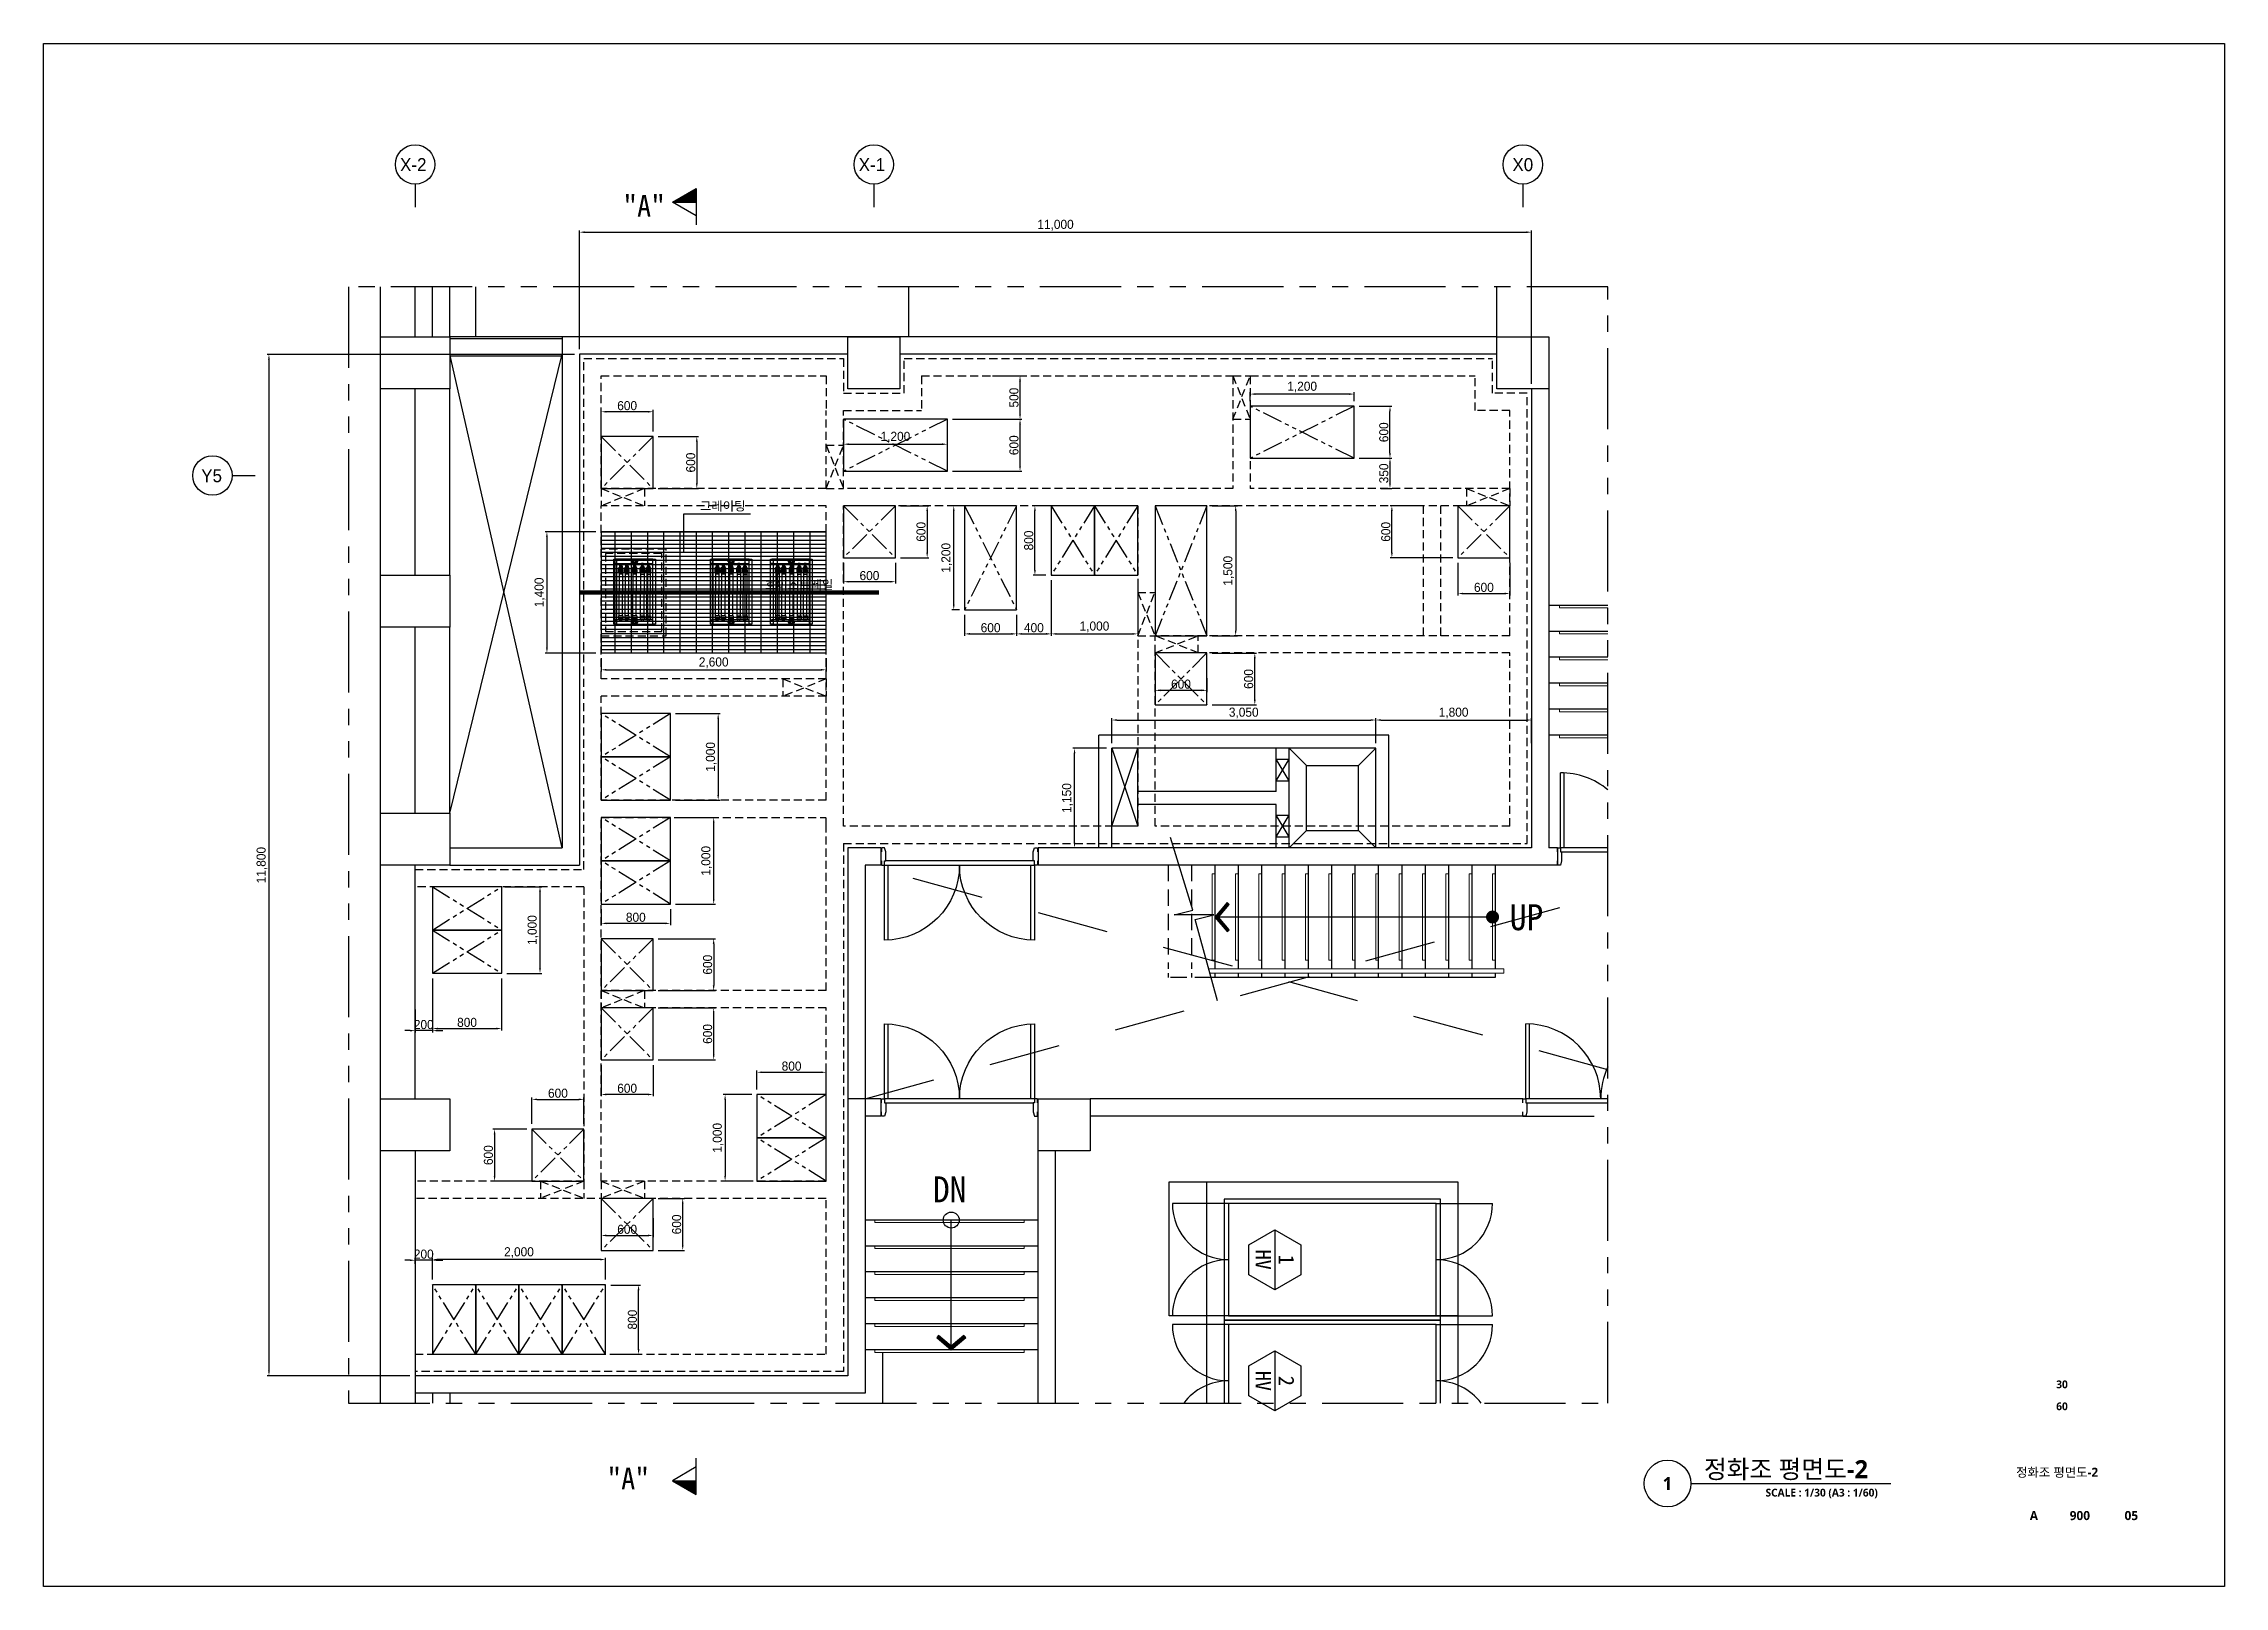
# Model space of a CAD drawing. Extents: x -446 to 204872, y -474580 to 19085.
# Drawn here: x 100800 to 126000, y 0 to 17820 of the extents above; entities that cross this region are included whole.
import ezdxf
from ezdxf.enums import TextEntityAlignment as Align

# ---------------------------------------------------------------- set-up
doc = ezdxf.new("R2010")
doc.units = 0
doc.header["$LTSCALE"] = 750
doc.header["$MEASUREMENT"] = 0
for name, pattern in [('HIDDEN2', [0.1875, 0.125, -0.0625]), ('PHANTOM2', [1.25, 0.625, -0.125, 0.125, -0.125, 0.125, -0.125]), ('지하2층 평면도 정화조변경안$0$HID', [2, 1.1, -0.9]), ('지하2층 평면도 정화조변경안$0$HIDDEN', [0.375, 0.25, -0.125])]:
    doc.linetypes.add(name, pattern=pattern)
doc.layers.get('0').update_dxf_attribs({"linetype": 'CONTINUOUS'})
doc.layers.get('DEFPOINTS').update_dxf_attribs({"linetype": 'CONTINUOUS'})
for name, color, linetype in [('A-ANNO-TEXT2', 3, 'CONTINUOUS'), ('A-ANNO-TITL', 7, 'CONTINUOUS'), ('AA-XXXX-TXT1', 2, 'CONTINUOUS'), ('지하2층 평면도 정화조변경안$0$A-ELE8', 8, 'CONTINUOUS'), ('지하2층 평면도 정화조변경안$0$A-PK', 6, 'CONTINUOUS'), ('지하2층 평면도 정화조변경안$0$AA-DWXM-DOOR', 7, 'CONTINUOUS'), ('지하2층 평면도 정화조변경안$0$COL', 2, 'CONTINUOUS'), ('지하2층 평면도 정화조변경안$0$FIN', 5, 'CONTINUOUS'), ('지하2층 평면도 정화조변경안$0$HID', 3, '지하2층 평면도 정화조변경안$0$HID'), ('지하2층 평면도 정화조변경안$0$WAL', 3, 'CONTINUOUS'), ('지하2층 평면도 정화조변경안$0$WID', 4, 'CONTINUOUS'), ('헌치', 8, 'CONTINUOUS')]:
    doc.layers.add(name, color=color, linetype=linetype)
for name, color, linetype, lineweight in [('지하2층 평면도 정화조변경안$0$XR-평면도$0$A-SSXK-LEAD', 7, 'CONTINUOUS', 25), ('지하2층 평면도 정화조변경안$0$XR-평면도$0$A-SSXM-STAIR', 7, 'CONTINUOUS', 25), ('지하2층 평면도 정화조변경안$0$XR-평면도$0$A-SSXS-HAND', 6, 'CONTINUOUS', 20), ('지하2층 평면도 정화조변경안$0$XR-평면도$0$A-SSXS-NONS', 8, 'CONTINUOUS', 18)]:
    doc.layers.add(name, color=color, linetype=linetype, lineweight=lineweight)
doc.styles.add('SH_대대리576', font='')
doc.styles.get("Standard").update_dxf_attribs({"font": 'NanumGothicBold.ttf'})
doc.styles.add('송현도면폼(2020)$0$기문-1', font='')
doc.styles.add('송현플러스-돋움체', font='')
doc.styles.add('지하2층 평면도 정화조변경안$0$돋움체', font='')
doc.styles.get('SH_대대리576').set_extended_font_data('NanumGothic', bold=True)
doc.styles.get('송현도면폼(2020)$0$기문-1').set_extended_font_data('Dotum')
doc.styles.get('송현플러스-돋움체').set_extended_font_data('DotumChe')
doc.styles.get('지하2층 평면도 정화조변경안$0$돋움체').set_extended_font_data('DotumChe')
doc.dimstyles.new('cwn', dxfattribs={"dimscale": 20, "dimtxt": 3, "dimasz": 2, "dimexe": 1, "dimexo": 2, "dimgap": 1, "dimtad": 1, "dimdec": 0, "dimzin": 1, "dimdsep": 46, "dimlunit": 6, "dimtxsty": 'Standard', "dimcen": 0.09, "dimclrd": 4, "dimclre": 4, "dimclrt": 7, "dimadec": 0, "dimazin": 0, "dimtfac": 1, "dimtdec": 0, "dimtix": 1, "dimtmove": 1, "dimatfit": 3, "dimfxl": 2, "dimtolj": 1, "dimtzin": 1, "dimarcsym": 0})

msp = doc.modelspace()

# ---------------------------------------------------------------- texts
at = {"color": 7, "style": '송현도면폼(2020)$0$기문-1'}
for s, height, p in [('X-2', 150, (104918.9, 16347.3)), ('X-1', 150, (110218.9, 16347.3)), ('X0', 150, (117773, 16347.3)), ('Y5', 150, (102621.3, 12754.4)), ('그레이팅', 105, (108383.9, 12426.7)), (' 호이스트레일', 105, (109096.8, 11517))]:
    msp.add_text(s, height=height, dxfattribs=at).set_placement(p)
at = {"color": 7, "style": '송현플러스-돋움체'}
for p in [(107496.7, 15944.8), (107312.9, 1244.8)]:
    msp.add_text('"A"', height=250, dxfattribs=at).set_placement(p, align=Align.MIDDLE_LEFT)
at = {"layer": 'A-ANNO-TEXT2', "color": 8, "style": '송현플러스-돋움체'}
for s, p in [('UP', (117741.3, 7579.6, -103000)), ('DN', (111076.6, 4436, -103000))]:
    msp.add_text(s, height=300, dxfattribs=at).set_placement(p)
at = {"layer": 'A-ANNO-TITL', "style": 'SH_대대리576'}
for s, height, p in [('30', 90, (124123.6, 2333.3)), ('60', 90, (124123.6, 2080)), ('정화조 평면도-2', 105, (124067, 1319.2)), ('A', 105, (123798.8, 818.1)), ('900', 105, (124330.1, 818.1)), ('05', 105, (124924.7, 818.1))]:
    msp.add_text(s, height=height, dxfattribs=at).set_placement(p, align=Align.MIDDLE)
at = {"layer": '지하2층 평면도 정화조변경안$0$FIN', "color": 8, "style": '지하2층 평면도 정화조변경안$0$돋움체'}
for s, p in [('HV', (114894.5, 3773.3)), ('1', (115161.1, 3773.3)), ('HV', (114894.5, 2373.3)), ('2', (115161.1, 2373.3))]:
    msp.add_text(s, height=180, rotation=270, dxfattribs=at).set_placement(p, align=Align.MIDDLE)

# ---------------------------------------------------------------- blocks, each defined once
blk = doc.blocks.new('*U241')
at = {"layer": 'A-ANNO-TITL'}
blk.add_line((0, 0), (3850, 0), dxfattribs=at)
blk.add_circle((-450, 0), 450, dxfattribs=at)
at = {"layer": 'AA-XXXX-TXT1', "style": 'SH_대대리576'}
blk.add_attdef('DWG.TITLE', (250, 100), '', height=350, dxfattribs=at)
at = {"layer": 'AA-XXXX-TXT1', "color": 7, "style": 'SH_대대리576'}
blk.add_attdef('NO1', text='', height=300, dxfattribs=at).set_placement((-450, 0), align=Align.MIDDLE)
at = {"layer": 'AA-XXXX-TXT1', "style": 'SH_대대리576'}
blk.add_attdef('SCALE', text='', height=150, dxfattribs=at).set_placement((3600, -100), align=Align.TOP_RIGHT)
blk = doc.blocks.new('A$Ca4545229')
at = {"color": 7}
blk.add_line((456, 228), (720, 228), dxfattribs=at)
blk.add_circle((228, 228), 228, dxfattribs=at)
blk = doc.blocks.new('A$C2860c140')
at = {"color": 8, "linetype": 'PHANTOM2', "ltscale": 0.5}
for p, q in [((0, 800), (500, 0)), ((500, 800), (0, 0))]:
    blk.add_line(p, q, dxfattribs=at)
blk.add_lwpolyline([(0, 0), (500, 0), (500, 800), (0, 800)], close=True)
blk = doc.blocks.new('*D992')
at = {"color": 4, "lineweight": -2}
for p, q in [((106128, 8081), (106557, 8081)), ((106536, 7141), (106536, 8021)), ((106153, 7081), (106557, 7081))]:
    blk.add_line(p, q, dxfattribs=at)
at = {"color": 4}
for points in [[(106546, 8021), (106526, 8021), (106536, 8081)], [(106526, 7141), (106546, 7141), (106536, 7081)]]:
    blk.add_solid(points, dxfattribs=at)
at = {"layer": 'DEFPOINTS', "color": 0}
for p in [(106068, 8081), (106536, 8081), (106093, 7081)]:
    blk.add_point(p, dxfattribs=at)
at = {"color": 7, "insert": (106455, 7581), "char_height": 105, "attachment_point": 5, "rotation": 90, "style": '송현도면폼(2020)$0$기문-1'}
blk.add_mtext('\\A1;1,000', dxfattribs=at)
blk = doc.blocks.new('*D993')
at = {"color": 4, "lineweight": -2}
for p, q in [((105293, 7021), (105293, 6422)), ((106093, 7021), (106093, 6422)), ((105353, 6443), (106033, 6443))]:
    blk.add_line(p, q, dxfattribs=at)
at = {"color": 4}
for points in [[(105353, 6453), (105353, 6433), (105293, 6443)], [(106033, 6433), (106033, 6453), (106093, 6443)]]:
    blk.add_solid(points, dxfattribs=at)
at = {"layer": 'DEFPOINTS', "color": 0}
for p in [(105293, 7081), (106093, 7081), (106093, 6443)]:
    blk.add_point(p, dxfattribs=at)
at = {"color": 7, "insert": (105693, 6514), "char_height": 105, "attachment_point": 5, "style": '송현도면폼(2020)$0$기문-1'}
blk.add_mtext('\\A1;800', dxfattribs=at)
blk = doc.blocks.new('*D994')
at = {"color": 4, "lineweight": -2}
for p, q in [((105093, 6662), (105093, 6398)), ((105293, 6662), (105293, 6398)), ((105033, 6419), (104973, 6419)), ((105293, 6419), (105093, 6419)), ((105353, 6419), (105413, 6419))]:
    blk.add_line(p, q, dxfattribs=at)
at = {"color": 4}
for points in [[(105033, 6409), (105033, 6429), (105093, 6419)], [(105353, 6429), (105353, 6409), (105293, 6419)]]:
    blk.add_solid(points, dxfattribs=at)
at = {"layer": 'DEFPOINTS', "color": 0}
for p in [(105093, 6722), (105293, 6722), (105093, 6419)]:
    blk.add_point(p, dxfattribs=at)
at = {"color": 7, "insert": (105193, 6489), "char_height": 105, "attachment_point": 5, "style": '송현도면폼(2020)$0$기문-1'}
blk.add_mtext('\\A1;200', dxfattribs=at)
blk = doc.blocks.new('A$C2ED66BBC')
blk.add_hatch(color=8).paths.add_polyline_path([(485, 840), (0, 0), (485, 0)])
at = {"color": 7}
for p, q in [((485, 840), (485, 0)), ((970, 0), (1285, 0))]:
    blk.add_line(p, q, dxfattribs=at)
blk.add_lwpolyline([(485, 840), (0, 0), (970, 0)], close=True, dxfattribs=at)
blk = doc.blocks.new('*D995')
at = {"color": 4, "lineweight": -2}
for p, q in [((106993, 14291), (106993, 15663)), ((107053, 15642), (117933, 15642)), ((117993, 13891), (117993, 15663))]:
    blk.add_line(p, q, dxfattribs=at)
at = {"color": 4}
for points in [[(107053, 15652), (107053, 15632), (106993, 15642)], [(117933, 15632), (117933, 15652), (117993, 15642)]]:
    blk.add_solid(points, dxfattribs=at)
at = {"layer": 'DEFPOINTS', "color": 0}
for p in [(117993, 15642), (106993, 14231), (117993, 13831)]:
    blk.add_point(p, dxfattribs=at)
at = {"color": 7, "insert": (112493, 15723), "char_height": 105, "attachment_point": 5, "style": '송현도면폼(2020)$0$기문-1'}
blk.add_mtext('\\A1;11,000', dxfattribs=at)
blk = doc.blocks.new('*D996')
at = {"color": 4, "lineweight": -2}
for p, q in [((106933, 14231), (103383, 14231)), ((103404, 14171), (103404, 2491)), ((105033, 2431), (103383, 2431))]:
    blk.add_line(p, q, dxfattribs=at)
at = {"color": 4}
for points in [[(103414, 14171), (103394, 14171), (103404, 14231)], [(103394, 2491), (103414, 2491), (103404, 2431)]]:
    blk.add_solid(points, dxfattribs=at)
at = {"layer": 'DEFPOINTS', "color": 0}
for p in [(106993, 14231), (103404, 2431), (105093, 2431)]:
    blk.add_point(p, dxfattribs=at)
at = {"color": 7, "insert": (103323, 8331), "char_height": 105, "attachment_point": 5, "rotation": 90, "style": '송현도면폼(2020)$0$기문-1'}
blk.add_mtext('\\A1;11,800', dxfattribs=at)
blk = doc.blocks.new('지하2층 평면도 정화조변경안$0$XR-평면도$0$8F-PLAN$0$arrow2')
at = {"color": 8}
blk.add_lwpolyline([(0, 0.87), (0.74, 0), (0, -0.87), (0.15, -1), (1, 0), (0.15, 1)], close=True, dxfattribs=at)
for points in [[(0, 0.87), (0.15, 1), (0.74, 0), (1, 0)], [(0.74, 0), (1, 0), (0, -0.87), (0.15, -1)]]:
    blk.add_solid(points, dxfattribs=at)
blk = doc.blocks.new('*U830')
at = {"layer": '지하2층 평면도 정화조변경안$0$AA-DWXM-DOOR', "color": 4, "ltscale": 0.3}
for p, q in [((74, 0), (1726, 0)), ((1752, -48), (48, -48))]:
    blk.add_line(p, q, dxfattribs=at)
for points in [[(34, 866), (34, 0), (74, 0), (74, 865)], [(1726, 865), (1726, 0), (1766, 0), (1766, 866)]]:
    blk.add_lwpolyline(points, dxfattribs=at)
at = {"layer": '지하2층 평면도 정화조변경안$0$AA-DWXM-DOOR', "color": 4}
for points in [[(0, -48), (0, 0), (34, 0), (34, -48), (48, -48), (48, -152), (34, -200), (0, -200), (0, -152)], [(1800, -48), (1800, 0), (1766, 0), (1766, -48), (1752, -48), (1752, -152), (1766, -200), (1800, -200), (1800, -152)]]:
    blk.add_lwpolyline(points, dxfattribs=at)
at = {"layer": '지하2층 평면도 정화조변경안$0$AA-DWXM-DOOR', "color": 4, "ltscale": 0.3}
for centre, start, end in [((34, 0), 0, 90), ((1766, 0), 90, 180)]:
    blk.add_arc(centre, 866, start, end, dxfattribs=at)
blk = doc.blocks.new('A$C084071e8')
at = {"color": 8, "linetype": 'HIDDEN2'}
for p, q in [((12450, 11300), (12450, 11700)), ((5850, 11500), (9450, 11500)), ((5850, 11500), (5850, 11100)), ((9450, 11500), (9450, 10200)), ((9450, 11500), (9650, 11500)), ((9450, 11000), (9650, 11500)), ((9450, 11500), (9650, 11000)), ((9650, 11500), (12250, 11500)), ((9650, 11500), (9650, 10200)), ((12250, 11100), (12250, 11500)), ((4750, 10200), (4750, 11100)), ((4950, 10200), (4950, 11100)), ((4950, 11100), (5850, 11100)), ((12650, 11100), (12250, 11100)), ((12850, 11300), (12450, 11300)), ((12650, 8500), (12650, 11100)), ((12850, 6100), (12850, 11300)), ((9450, 11000), (9650, 11000)), ((4750, 10700), (4950, 10700)), ((4750, 10200), (4950, 10700)), ((4750, 10700), (4950, 10200)), ((4750, 10200), (2150, 10200)), ((2150, 10200), (2150, 10000)), ((2150, 10200), (2650, 10000)), ((2650, 10200), (2150, 10000)), ((2650, 10200), (2650, 10000)), ((4750, 10200), (4950, 10200)), ((9450, 10200), (4950, 10200)), ((12650, 10200), (9650, 10200)), ((12150, 10200), (12150, 10000)), ((12150, 10200), (12650, 10000)), ((12650, 10200), (12150, 10000)), ((12650, 10200), (12650, 10000)), ((4750, 10000), (2150, 10000)), ((4750, 6600), (4750, 10000)), ((8350, 10000), (4950, 10000)), ((4950, 6300), (4950, 10000)), ((8350, 10000), (8350, 6300)), ((12650, 10000), (8550, 10000)), ((8550, 10000), (8550, 8500)), ((11650, 10000), (11650, 8500)), ((11850, 10000), (11850, 8500)), ((8350, 9000), (8550, 9000)), ((8350, 8500), (8550, 9000)), ((8350, 9000), (8550, 8500)), ((8350, 8500), (8550, 8500)), ((12650, 8500), (8550, 8500)), ((8550, 8300), (8550, 8500)), ((9050, 8300), (8550, 8500)), ((8550, 8300), (9050, 8500)), ((9050, 8300), (9050, 8500)), ((4750, 8000), (4750, 8300)), ((12650, 8300), (8550, 8300)), ((8550, 6300), (8550, 8300)), ((12650, 6300), (12650, 8300)), ((4750, 8000), (2150, 8000)), ((4250, 8000), (4250, 7800)), ((4250, 8000), (4750, 7800)), ((4750, 8000), (4250, 7800)), ((4750, 8000), (4750, 7800)), ((4750, 7800), (2150, 7800)), ((4750, 6300), (4750, 6400)), ((4750, 4400), (4750, 6300)), ((8350, 6300), (4950, 6300)), ((12650, 6300), (8550, 6300)), ((4950, 6100), (12850, 6100)), ((4950, 6100), (4950, 0)), ((0, 5800), (1950, 5800)), ((1950, 5600), (0, 5600)), ((1950, 5600), (1950, 2200)), ((4750, 4400), (2150, 4400)), ((2150, 4400), (2150, 4200)), ((2150, 4400), (2650, 4200)), ((2650, 4400), (2150, 4200)), ((2650, 4400), (2650, 4200)), ((4750, 4200), (2150, 4200)), ((4750, 2200), (4750, 4200)), ((1950, 2200), (0, 2200)), ((1450, 2200), (1450, 2000)), ((1450, 2200), (1950, 2000)), ((1950, 2200), (1450, 2000)), ((1950, 2200), (1950, 2000)), ((4750, 2200), (2150, 2200)), ((2150, 2200), (2150, 2000)), ((2150, 2200), (2650, 2000)), ((2650, 2200), (2150, 2000)), ((2650, 2200), (2650, 2000)), ((4750, 2000), (0, 2000)), ((4750, 200), (4750, 2000)), ((0, 200), (4750, 200)), ((4950, 0), (0, 0))]:
    blk.add_line(p, q, dxfattribs=at)
for points in [[(1950, 5800), (1950, 11700), (4950, 11700), (4950, 11300), (5650, 11300), (5650, 11700), (12450, 11700)], [(2150, 10200), (2150, 11500), (4750, 11500), (4750, 11100)], [(2150, 8000), (2150, 10000)], [(4750, 6600), (2150, 6600), (2150, 7800)], [(2150, 2200), (2150, 6400), (4750, 6400)]]:
    blk.add_lwpolyline(points, dxfattribs=at)
blk = doc.blocks.new('*D1000')
at = {"color": 4, "lineweight": -2}
for p, q in [((113083, 9681), (112692, 9681)), ((112713, 8591), (112713, 9621)), ((113083, 8531), (112692, 8531))]:
    blk.add_line(p, q, dxfattribs=at)
at = {"color": 4}
for points in [[(112723, 9621), (112703, 9621), (112713, 9681)], [(112703, 8591), (112723, 8591), (112713, 8531)]]:
    blk.add_solid(points, dxfattribs=at)
at = {"layer": 'DEFPOINTS', "color": 0}
for p in [(112713, 9681), (113143, 9681), (113143, 8531)]:
    blk.add_point(p, dxfattribs=at)
at = {"color": 7, "insert": (112632, 9106), "char_height": 105, "attachment_point": 5, "rotation": 90, "style": '송현도면폼(2020)$0$기문-1'}
blk.add_mtext('\\A1;1,150', dxfattribs=at)
blk = doc.blocks.new('A$Ced4dde51')
at = {"color": 8, "linetype": 'PHANTOM2', "ltscale": 0.5}
for p, q in [((0, 600), (600, 0)), ((600, 600), (0, 0))]:
    blk.add_line(p, q, dxfattribs=at)
blk.add_lwpolyline([(0, 600), (0, 0), (600, 0), (600, 600)], close=True)
blk = doc.blocks.new('*D1001')
at = {"color": 4, "lineweight": -2}
for p, q in [((114303, 12481), (114596, 12481)), ((114575, 12421), (114575, 11041)), ((114303, 10981), (114596, 10981))]:
    blk.add_line(p, q, dxfattribs=at)
at = {"color": 4}
for points in [[(114585, 12421), (114565, 12421), (114575, 12481)], [(114565, 11041), (114585, 11041), (114575, 10981)]]:
    blk.add_solid(points, dxfattribs=at)
at = {"layer": 'DEFPOINTS', "color": 0}
for p in [(114243, 12481), (114243, 10981), (114575, 10981)]:
    blk.add_point(p, dxfattribs=at)
at = {"color": 7, "insert": (114494, 11731), "char_height": 105, "attachment_point": 5, "rotation": 90, "style": '송현도면폼(2020)$0$기문-1'}
blk.add_mtext('\\A1;1,500', dxfattribs=at)
blk = doc.blocks.new('A$C0ddc3f9c')
at = {"color": 8, "linetype": 'PHANTOM2', "ltscale": 0.5}
for p, q in [((0, 1200), (600, 0)), ((600, 1200), (0, 0))]:
    blk.add_line(p, q, dxfattribs=at)
blk.add_lwpolyline([(0, 0), (600, 0), (600, 1200), (0, 1200)], close=True)
blk = doc.blocks.new('*D1002')
at = {"color": 4, "lineweight": -2}
for p, q in [((116003, 13631), (116379, 13631)), ((116358, 13091), (116358, 13571)), ((116003, 13031), (116379, 13031))]:
    blk.add_line(p, q, dxfattribs=at)
at = {"color": 4}
for points in [[(116368, 13571), (116348, 13571), (116358, 13631)], [(116348, 13091), (116368, 13091), (116358, 13031)]]:
    blk.add_solid(points, dxfattribs=at)
at = {"layer": 'DEFPOINTS', "color": 0}
for p in [(115943, 13631), (116358, 13631), (115943, 13031)]:
    blk.add_point(p, dxfattribs=at)
at = {"color": 7, "insert": (116287, 13331), "char_height": 105, "attachment_point": 5, "rotation": 90, "style": '송현도면폼(2020)$0$기문-1'}
blk.add_mtext('\\A1;600', dxfattribs=at)
blk = doc.blocks.new('*D1003')
at = {"color": 4, "lineweight": -2}
for p, q in [((114743, 13691), (114743, 13793)), ((115883, 13772), (114803, 13772)), ((115943, 13691), (115943, 13793))]:
    blk.add_line(p, q, dxfattribs=at)
at = {"color": 4}
for points in [[(114803, 13782), (114803, 13762), (114743, 13772)], [(115883, 13762), (115883, 13782), (115943, 13772)]]:
    blk.add_solid(points, dxfattribs=at)
at = {"layer": 'DEFPOINTS', "color": 0}
for p in [(114743, 13772), (114743, 13631), (115943, 13631)]:
    blk.add_point(p, dxfattribs=at)
at = {"color": 7, "insert": (115343, 13853), "char_height": 105, "attachment_point": 5, "style": '송현도면폼(2020)$0$기문-1'}
blk.add_mtext('\\A1;1,200', dxfattribs=at)
blk = doc.blocks.new('A$Ce362ac67')
at = {"color": 8, "ltscale": 0.1}
for p, q in [((0, 595), (0, 617)), ((0, 617), (1, 617)), ((0, 617), (0, 595)), ((0, 595), (49, 595)), ((0, 567), (0, 587)), ((1, 587), (0, 587)), ((0, 587), (0, 567)), ((0, 567), (49, 567)), ((1, 617), (5, 618)), ((1, 617), (48, 617)), ((1, 617), (1, 595)), ((1, 587), (1, 592)), ((1, 592), (6, 592)), ((1, 587), (48, 587)), ((1, 587), (1, 567)), ((2, 617), (2, 595)), ((2, 587), (2, 567)), ((5, 618), (25, 618)), ((5, 617), (5, 595)), ((6, 594), (5, 595)), ((5, 587), (5, 567)), ((5, 567), (5, 557)), ((5, 567), (5, 315)), ((5, 542), (45, 542)), ((6, 617), (6, 595)), ((6, 594), (6, 592)), ((6, 594), (43, 594)), ((6, 592), (43, 592)), ((6, 587), (6, 567)), ((9, 631), (10, 631)), ((9, 631), (9, 618)), ((9, 618), (9, 618)), ((10, 634), (25, 634)), ((10, 634), (10, 631)), ((10, 631), (39, 631)), ((10, 617), (10, 595)), ((10, 587), (10, 567)), ((14, 664), (14, 634)), ((35, 664), (14, 664)), ((14, 634), (35, 634)), ((15, 617), (15, 595)), ((15, 617), (15, 595)), ((15, 587), (15, 567)), ((15, 587), (15, 567)), ((22, 617), (22, 595)), ((22, 587), (22, 567)), ((39, 634), (25, 634)), ((45, 618), (25, 618)), ((28, 617), (28, 595)), ((28, 587), (28, 567)), ((34, 617), (34, 595)), ((34, 617), (34, 595)), ((34, 587), (34, 567)), ((34, 587), (34, 567)), ((35, 634), (35, 664)), ((39, 634), (39, 631)), ((40, 631), (39, 631)), ((39, 617), (39, 595)), ((39, 587), (39, 567)), ((40, 631), (40, 618)), ((40, 618), (40, 618)), ((43, 617), (43, 595)), ((43, 594), (45, 595)), ((43, 594), (43, 592)), ((43, 592), (48, 592)), ((43, 587), (43, 567)), ((44, 617), (44, 595)), ((44, 587), (44, 567)), ((48, 617), (45, 618)), ((45, 567), (45, 315)), ((47, 617), (47, 595)), ((47, 587), (47, 567)), ((49, 617), (48, 617)), ((48, 617), (48, 595)), ((48, 587), (48, 592)), ((48, 587), (49, 587)), ((48, 587), (48, 567)), ((49, 595), (49, 617)), ((49, 617), (49, 595)), ((49, 567), (49, 587)), ((49, 587), (49, 567)), ((5, 63), (5, 315)), ((45, 63), (45, 315)), ((0, 63), (0, 28)), ((0, 63), (49, 63)), ((0, 28), (12, 28)), ((5, 88), (45, 88)), ((5, 63), (5, 73)), ((5, 63), (45, 63)), ((13, 0), (12, 28)), ((12, 28), (37, 28)), ((13, 0), (37, 0)), ((37, 28), (49, 28)), ((37, 0), (37, 28)), ((49, 63), (49, 28))]:
    blk.add_line(p, q, dxfattribs=at)
blk = doc.blocks.new('A$Cc35c515d')
at = {"color": 8, "ltscale": 0.1}
for p, q in [((0, 751), (30, 751)), ((0, 1), (0, 751)), ((0, 751), (30, 751)), ((30, 701), (0, 701)), ((450, 751), (15, 751)), ((15, 701), (450, 701)), ((30, 751), (30, 701)), ((30, 751), (30, 1)), ((204, 732), (204, 721)), ((208, 732), (205, 732)), ((205, 720), (208, 720)), ((208, 737), (208, 732)), ((208, 732), (213, 732)), ((208, 720), (208, 716)), ((213, 720), (208, 720)), ((217, 739), (209, 739)), ((209, 714), (217, 714)), ((210, 739), (210, 714)), ((214, 732), (214, 721)), ((265, 751), (215, 751)), ((215, 751), (215, 701)), ((215, 701), (215, 751)), ((215, 701), (265, 701)), ((271, 739), (263, 739)), ((263, 714), (271, 714)), ((265, 701), (265, 751)), ((265, 751), (265, 701)), ((266, 732), (266, 721)), ((272, 732), (267, 732)), ((267, 720), (272, 720)), ((270, 739), (270, 714)), ((272, 732), (272, 737)), ((275, 732), (272, 732)), ((272, 716), (272, 720)), ((272, 720), (275, 720)), ((276, 721), (276, 732)), ((450, 701), (450, 751)), ((450, 1), (450, 751)), ((450, 751), (480, 751)), ((480, 751), (480, 1)), ((0, 51), (30, 51)), ((30, 1), (0, 1)), ((30, 1), (0, 1)), ((450, 51), (15, 51)), ((15, 1), (450, 1)), ((30, 51), (30, 1)), ((204, 32), (204, 21)), ((208, 32), (205, 32)), ((205, 20), (208, 20)), ((208, 37), (208, 32)), ((208, 32), (213, 32)), ((208, 20), (208, 16)), ((213, 20), (208, 20)), ((217, 39), (209, 39)), ((209, 14), (217, 14)), ((210, 39), (210, 14)), ((214, 32), (214, 21)), ((265, 51), (215, 51)), ((215, 51), (215, 1)), ((215, 1), (215, 51)), ((215, 1), (265, 1)), ((271, 39), (263, 39)), ((263, 14), (271, 14)), ((265, 51), (265, 1)), ((265, 1), (265, 51)), ((266, 32), (266, 21)), ((272, 32), (267, 32)), ((267, 20), (272, 20)), ((270, 39), (270, 14)), ((272, 32), (272, 37)), ((275, 32), (272, 32)), ((272, 16), (272, 20)), ((272, 20), (275, 20)), ((276, 21), (276, 32)), ((450, 1), (450, 51)), ((480, 1), (450, 1))]:
    blk.add_line(p, q, dxfattribs=at)
for centre, radius in [((240, 726), 25.6), ((240, 726), 21.8), ((240, 726), 19.4), ((240, 726), 16.8), ((240, 726), 16), ((240, 726), 11.6), ((240, 26), 25.6), ((240, 26), 21.8), ((240, 26), 19.4), ((240, 26), 16.8), ((240, 26), 16), ((240, 26), 11.6)]:
    blk.add_circle(centre, radius, dxfattribs=at)
for centre, radius, start, end in [((205, 732), 0.8, 90, 180), ((205, 721), 0.8, 180, 270), ((209, 737), 1.6, 90, 180), ((209, 716), 1.6, 180, 270), ((213, 732), 0.8, 0, 90), ((213, 721), 0.8, 270, 0), ((240, 726), 26.4, 28.0146, 151.9854), ((240, 726), 26.4, 208.0146, 331.9854), ((240, 726), 26.4, 9.9866, 28.0146), ((240, 726), 26.4, 331.9854, 350.0134), ((267, 732), 0.8, 90, 180), ((267, 721), 0.8, 180, 270), ((271, 737), 1.6, 0, 90), ((271, 716), 1.6, 270, 0), ((275, 732), 0.8, 0, 90), ((275, 721), 0.8, 270, 0), ((205, 32), 0.8, 90, 180), ((205, 21), 0.8, 180, 270), ((209, 37), 1.6, 90, 180), ((209, 16), 1.6, 180, 270), ((213, 32), 0.8, 0, 90), ((213, 21), 0.8, 270, 0), ((240, 26), 26.4, 151.9854, 170.0134), ((240, 26), 26.4, 189.9866, 208.0146), ((240, 26), 26.4, 28.0146, 151.9854), ((240, 26), 26.4, 208.0146, 331.9854), ((240, 26), 26.4, 9.9866, 28.0146), ((240, 26), 26.4, 331.9854, 350.0134), ((267, 32), 0.8, 90, 180), ((267, 21), 0.8, 180, 270), ((271, 37), 1.6, 0, 90), ((271, 16), 1.6, 270, 0), ((275, 32), 0.8, 0, 90), ((275, 21), 0.8, 270, 0)]:
    blk.add_arc(centre, radius, start, end, dxfattribs=at)
at = {"color": 7, "xscale": -1}
for p in [(105, 37), (175, 37), (265, 37)]:
    blk.add_blockref('A$Ce362ac67', p, dxfattribs=at)
at = {"color": 7}
for p in [(305, 37), (375, 37)]:
    blk.add_blockref('A$Ce362ac67', p, dxfattribs=at)
blk = doc.blocks.new('*D1004')
at = {"color": 4, "lineweight": -2}
for p, q in [((107243, 13341), (107243, 13589)), ((107783, 13568), (107303, 13568)), ((107843, 13341), (107843, 13589))]:
    blk.add_line(p, q, dxfattribs=at)
at = {"color": 4}
for points in [[(107303, 13578), (107303, 13558), (107243, 13568)], [(107783, 13558), (107783, 13578), (107843, 13568)]]:
    blk.add_solid(points, dxfattribs=at)
at = {"layer": 'DEFPOINTS', "color": 0}
for p in [(107243, 13568), (107243, 13281), (107843, 13281)]:
    blk.add_point(p, dxfattribs=at)
at = {"color": 7, "insert": (107543, 13638), "char_height": 105, "attachment_point": 5, "style": '송현도면폼(2020)$0$기문-1'}
blk.add_mtext('\\A1;600', dxfattribs=at)
blk = doc.blocks.new('*D1005')
at = {"color": 4, "lineweight": -2}
for p, q in [((107903, 13281), (108369, 13281)), ((108348, 13221), (108348, 12741)), ((107903, 12681), (108369, 12681))]:
    blk.add_line(p, q, dxfattribs=at)
at = {"color": 4}
for points in [[(108358, 13221), (108338, 13221), (108348, 13281)], [(108338, 12741), (108358, 12741), (108348, 12681)]]:
    blk.add_solid(points, dxfattribs=at)
at = {"layer": 'DEFPOINTS', "color": 0}
for p in [(107843, 13281), (107843, 12681), (108348, 12681)]:
    blk.add_point(p, dxfattribs=at)
at = {"color": 7, "insert": (108278, 12981), "char_height": 105, "attachment_point": 5, "rotation": 90, "style": '송현도면폼(2020)$0$기문-1'}
blk.add_mtext('\\A1;600', dxfattribs=at)
blk = doc.blocks.new('*D1006')
at = {"color": 4, "lineweight": -2}
for p, q in [((107243, 10721), (107243, 10566)), ((107303, 10587), (109783, 10587)), ((109843, 10721), (109843, 10566))]:
    blk.add_line(p, q, dxfattribs=at)
at = {"color": 4}
for points in [[(107303, 10597), (107303, 10577), (107243, 10587)], [(109783, 10577), (109783, 10597), (109843, 10587)]]:
    blk.add_solid(points, dxfattribs=at)
at = {"layer": 'DEFPOINTS', "color": 0}
for p in [(107243, 10781), (109843, 10781), (109843, 10587)]:
    blk.add_point(p, dxfattribs=at)
at = {"color": 7, "insert": (108543, 10668), "char_height": 105, "attachment_point": 5, "style": '송현도면폼(2020)$0$기문-1'}
blk.add_mtext('\\A1;2,600', dxfattribs=at)
blk = doc.blocks.new('*D1007')
at = {"color": 4, "lineweight": -2}
for p, q in [((107183, 12181), (106595, 12181)), ((106616, 12121), (106616, 10841)), ((107183, 10781), (106595, 10781))]:
    blk.add_line(p, q, dxfattribs=at)
at = {"color": 4}
for points in [[(106626, 12121), (106606, 12121), (106616, 12181)], [(106606, 10841), (106626, 10841), (106616, 10781)]]:
    blk.add_solid(points, dxfattribs=at)
at = {"layer": 'DEFPOINTS', "color": 0}
for p in [(107243, 12181), (106616, 10781), (107243, 10781)]:
    blk.add_point(p, dxfattribs=at)
at = {"color": 7, "insert": (106535, 11481), "char_height": 105, "attachment_point": 5, "rotation": 90, "style": '송현도면폼(2020)$0$기문-1'}
blk.add_mtext('\\A1;1,400', dxfattribs=at)
blk = doc.blocks.new('*D1008')
at = {"color": 4, "lineweight": -2}
for p, q in [((110703, 12481), (111031, 12481)), ((111010, 12421), (111010, 11941)), ((110703, 11881), (111031, 11881))]:
    blk.add_line(p, q, dxfattribs=at)
at = {"color": 4}
for points in [[(111020, 12421), (111000, 12421), (111010, 12481)], [(111000, 11941), (111020, 11941), (111010, 11881)]]:
    blk.add_solid(points, dxfattribs=at)
at = {"layer": 'DEFPOINTS', "color": 0}
for p in [(110643, 12481), (110643, 11881), (111010, 11881)]:
    blk.add_point(p, dxfattribs=at)
at = {"color": 7, "insert": (110939, 12181), "char_height": 105, "attachment_point": 5, "rotation": 90, "style": '송현도면폼(2020)$0$기문-1'}
blk.add_mtext('\\A1;600', dxfattribs=at)
blk = doc.blocks.new('*D1009')
at = {"color": 4, "lineweight": -2}
for p, q in [((110043, 11821), (110043, 11584)), ((110583, 11605), (110103, 11605)), ((110643, 11821), (110643, 11584))]:
    blk.add_line(p, q, dxfattribs=at)
at = {"color": 4}
for points in [[(110103, 11615), (110103, 11595), (110043, 11605)], [(110583, 11595), (110583, 11615), (110643, 11605)]]:
    blk.add_solid(points, dxfattribs=at)
at = {"layer": 'DEFPOINTS', "color": 0}
for p in [(110043, 11881), (110643, 11881), (110043, 11605)]:
    blk.add_point(p, dxfattribs=at)
at = {"color": 7, "insert": (110343, 11675), "char_height": 105, "attachment_point": 5, "style": '송현도면폼(2020)$0$기문-1'}
blk.add_mtext('\\A1;600', dxfattribs=at)
blk = doc.blocks.new('*D1010')
at = {"color": 4, "lineweight": -2}
for p, q in [((111383, 12481), (111296, 12481)), ((111317, 11341), (111317, 12421)), ((111383, 11281), (111296, 11281))]:
    blk.add_line(p, q, dxfattribs=at)
at = {"color": 4}
for points in [[(111327, 12421), (111307, 12421), (111317, 12481)], [(111307, 11341), (111327, 11341), (111317, 11281)]]:
    blk.add_solid(points, dxfattribs=at)
at = {"layer": 'DEFPOINTS', "color": 0}
for p in [(111317, 12481), (111443, 12481), (111443, 11281)]:
    blk.add_point(p, dxfattribs=at)
at = {"color": 7, "insert": (111236, 11881), "char_height": 105, "attachment_point": 5, "rotation": 90, "style": '송현도면폼(2020)$0$기문-1'}
blk.add_mtext('\\A1;1,200', dxfattribs=at)
blk = doc.blocks.new('*D1011')
at = {"color": 4, "lineweight": -2}
for p, q in [((111443, 11221), (111443, 10981)), ((112043, 11221), (112043, 10981)), ((111503, 11002), (111983, 11002))]:
    blk.add_line(p, q, dxfattribs=at)
at = {"color": 4}
for points in [[(111503, 11012), (111503, 10992), (111443, 11002)], [(111983, 10992), (111983, 11012), (112043, 11002)]]:
    blk.add_solid(points, dxfattribs=at)
at = {"layer": 'DEFPOINTS', "color": 0}
for p in [(111443, 11281), (112043, 11281), (112043, 11002)]:
    blk.add_point(p, dxfattribs=at)
at = {"color": 7, "insert": (111743, 11073), "char_height": 105, "attachment_point": 5, "style": '송현도면폼(2020)$0$기문-1'}
blk.add_mtext('\\A1;600', dxfattribs=at)
blk = doc.blocks.new('*D1012')
at = {"color": 4, "lineweight": -2}
for p, q in [((112443, 11621), (112443, 10981)), ((113443, 11621), (113443, 10981)), ((112503, 11002), (113383, 11002))]:
    blk.add_line(p, q, dxfattribs=at)
at = {"color": 4}
for points in [[(112503, 11012), (112503, 10992), (112443, 11002)], [(113383, 10992), (113383, 11012), (113443, 11002)]]:
    blk.add_solid(points, dxfattribs=at)
at = {"layer": 'DEFPOINTS', "color": 0}
for p in [(112443, 11681), (113443, 11681), (113443, 11002)]:
    blk.add_point(p, dxfattribs=at)
at = {"color": 7, "insert": (112943, 11083), "char_height": 105, "attachment_point": 5, "style": '송현도면폼(2020)$0$기문-1'}
blk.add_mtext('\\A1;1,000', dxfattribs=at)
blk = doc.blocks.new('*D1013')
at = {"color": 4, "lineweight": -2}
for p, q in [((112043, 11221), (112043, 10981)), ((112443, 11241), (112443, 10981)), ((112103, 11002), (112383, 11002))]:
    blk.add_line(p, q, dxfattribs=at)
at = {"color": 4}
for points in [[(112103, 11012), (112103, 10992), (112043, 11002)], [(112383, 10992), (112383, 11012), (112443, 11002)]]:
    blk.add_solid(points, dxfattribs=at)
at = {"layer": 'DEFPOINTS', "color": 0}
for p in [(112043, 11281), (112443, 11301), (112443, 11002)]:
    blk.add_point(p, dxfattribs=at)
at = {"color": 7, "insert": (112243, 11073), "char_height": 105, "attachment_point": 5, "style": '송현도면폼(2020)$0$기문-1'}
blk.add_mtext('\\A1;400', dxfattribs=at)
blk = doc.blocks.new('*D1014')
at = {"color": 4, "lineweight": -2}
for p, q in [((112383, 12481), (112234, 12481)), ((112255, 11741), (112255, 12421)), ((112383, 11681), (112234, 11681))]:
    blk.add_line(p, q, dxfattribs=at)
at = {"color": 4}
for points in [[(112265, 12421), (112245, 12421), (112255, 12481)], [(112245, 11741), (112265, 11741), (112255, 11681)]]:
    blk.add_solid(points, dxfattribs=at)
at = {"layer": 'DEFPOINTS', "color": 0}
for p in [(112255, 12481), (112443, 12481), (112443, 11681)]:
    blk.add_point(p, dxfattribs=at)
at = {"color": 7, "insert": (112184, 12081), "char_height": 105, "attachment_point": 5, "rotation": 90, "style": '송현도면폼(2020)$0$기문-1'}
blk.add_mtext('\\A1;800', dxfattribs=at)
blk = doc.blocks.new('*D1015')
at = {"color": 4, "lineweight": -2}
for p, q in [((111303, 13481), (112104, 13481)), ((112083, 12941), (112083, 13421)), ((111303, 12881), (112104, 12881))]:
    blk.add_line(p, q, dxfattribs=at)
at = {"color": 4}
for points in [[(112093, 13421), (112073, 13421), (112083, 13481)], [(112073, 12941), (112093, 12941), (112083, 12881)]]:
    blk.add_solid(points, dxfattribs=at)
at = {"layer": 'DEFPOINTS', "color": 0}
for p in [(111243, 13481), (112083, 13481), (111243, 12881)]:
    blk.add_point(p, dxfattribs=at)
at = {"color": 7, "insert": (112013, 13181), "char_height": 105, "attachment_point": 5, "rotation": 90, "style": '송현도면폼(2020)$0$기문-1'}
blk.add_mtext('\\A1;600', dxfattribs=at)
blk = doc.blocks.new('*D1016')
at = {"color": 4, "lineweight": -2}
for p, q in [((111764, 13981), (112104, 13981)), ((112083, 13541), (112083, 13921)), ((111764, 13481), (112104, 13481))]:
    blk.add_line(p, q, dxfattribs=at)
at = {"color": 4}
for points in [[(112093, 13921), (112073, 13921), (112083, 13981)], [(112073, 13541), (112093, 13541), (112083, 13481)]]:
    blk.add_solid(points, dxfattribs=at)
at = {"layer": 'DEFPOINTS', "color": 0}
for p in [(111704, 13981), (112083, 13981), (111704, 13481)]:
    blk.add_point(p, dxfattribs=at)
at = {"color": 7, "insert": (112013, 13731), "char_height": 105, "attachment_point": 5, "rotation": 90, "style": '송현도면폼(2020)$0$기문-1'}
blk.add_mtext('\\A1;500', dxfattribs=at)
blk = doc.blocks.new('*D1017')
at = {"color": 4, "lineweight": -2}
for p, q in [((110043, 13191), (110043, 13214)), ((110103, 13193), (111183, 13193)), ((111243, 13191), (111243, 13214))]:
    blk.add_line(p, q, dxfattribs=at)
at = {"color": 4}
for points in [[(110103, 13203), (110103, 13183), (110043, 13193)], [(111183, 13183), (111183, 13203), (111243, 13193)]]:
    blk.add_solid(points, dxfattribs=at)
at = {"layer": 'DEFPOINTS', "color": 0}
for p in [(110043, 13131), (111243, 13193), (111243, 13131)]:
    blk.add_point(p, dxfattribs=at)
at = {"color": 7, "insert": (110643, 13274), "char_height": 105, "attachment_point": 5, "style": '송현도면폼(2020)$0$기문-1'}
blk.add_mtext('\\A1;1,200', dxfattribs=at)
blk = doc.blocks.new('*D1018')
at = {"color": 4, "lineweight": -2}
for p, q in [((116251, 13031), (116379, 13031)), ((116358, 12971), (116358, 12741)), ((116251, 12681), (116379, 12681))]:
    blk.add_line(p, q, dxfattribs=at)
at = {"color": 4}
for points in [[(116368, 12971), (116348, 12971), (116358, 13031)], [(116348, 12741), (116368, 12741), (116358, 12681)]]:
    blk.add_solid(points, dxfattribs=at)
at = {"layer": 'DEFPOINTS', "color": 0}
for p in [(116191, 13031), (116191, 12681), (116358, 12681)]:
    blk.add_point(p, dxfattribs=at)
at = {"color": 7, "insert": (116287, 12856), "char_height": 105, "attachment_point": 5, "rotation": 90, "style": '송현도면폼(2020)$0$기문-1'}
blk.add_mtext('\\A1;350', dxfattribs=at)
blk = doc.blocks.new('*D1019')
at = {"color": 4, "lineweight": -2}
for p, q in [((116683, 12481), (116359, 12481)), ((116380, 11941), (116380, 12421)), ((117083, 11881), (116359, 11881))]:
    blk.add_line(p, q, dxfattribs=at)
at = {"color": 4}
for points in [[(116390, 12421), (116370, 12421), (116380, 12481)], [(116370, 11941), (116390, 11941), (116380, 11881)]]:
    blk.add_solid(points, dxfattribs=at)
at = {"layer": 'DEFPOINTS', "color": 0}
for p in [(116380, 12481), (116743, 12481), (117143, 11881)]:
    blk.add_point(p, dxfattribs=at)
at = {"color": 7, "insert": (116310, 12181), "char_height": 105, "attachment_point": 5, "rotation": 90, "style": '송현도면폼(2020)$0$기문-1'}
blk.add_mtext('\\A1;600', dxfattribs=at)
blk = doc.blocks.new('*D1020')
at = {"color": 4, "lineweight": -2}
for p, q in [((117143, 11821), (117143, 11447)), ((117743, 11821), (117743, 11447)), ((117203, 11468), (117683, 11468))]:
    blk.add_line(p, q, dxfattribs=at)
at = {"color": 4}
for points in [[(117203, 11478), (117203, 11458), (117143, 11468)], [(117683, 11458), (117683, 11478), (117743, 11468)]]:
    blk.add_solid(points, dxfattribs=at)
at = {"layer": 'DEFPOINTS', "color": 0}
for p in [(117143, 11881), (117743, 11881), (117743, 11468)]:
    blk.add_point(p, dxfattribs=at)
at = {"color": 7, "insert": (117443, 11539), "char_height": 105, "attachment_point": 5, "style": '송현도면폼(2020)$0$기문-1'}
blk.add_mtext('\\A1;600', dxfattribs=at)
blk = doc.blocks.new('*D1021')
at = {"color": 4, "lineweight": -2}
for p, q in [((114303, 10781), (114817, 10781)), ((114796, 10241), (114796, 10721)), ((114303, 10181), (114817, 10181))]:
    blk.add_line(p, q, dxfattribs=at)
at = {"color": 4}
for points in [[(114806, 10721), (114786, 10721), (114796, 10781)], [(114786, 10241), (114806, 10241), (114796, 10181)]]:
    blk.add_solid(points, dxfattribs=at)
at = {"layer": 'DEFPOINTS', "color": 0}
for p in [(114243, 10781), (114796, 10781), (114243, 10181)]:
    blk.add_point(p, dxfattribs=at)
at = {"color": 7, "insert": (114725, 10481), "char_height": 105, "attachment_point": 5, "rotation": 90, "style": '송현도면폼(2020)$0$기문-1'}
blk.add_mtext('\\A1;600', dxfattribs=at)
blk = doc.blocks.new('*D1022')
at = {"color": 4, "lineweight": -2}
for p, q in [((113643, 10489), (113643, 10329)), ((114183, 10350), (113703, 10350)), ((114243, 10489), (114243, 10329))]:
    blk.add_line(p, q, dxfattribs=at)
at = {"color": 4}
for points in [[(113703, 10360), (113703, 10340), (113643, 10350)], [(114183, 10340), (114183, 10360), (114243, 10350)]]:
    blk.add_solid(points, dxfattribs=at)
at = {"layer": 'DEFPOINTS', "color": 0}
for p in [(113643, 10549), (113643, 10350), (114243, 10549)]:
    blk.add_point(p, dxfattribs=at)
at = {"color": 7, "insert": (113943, 10421), "char_height": 105, "attachment_point": 5, "style": '송현도면폼(2020)$0$기문-1'}
blk.add_mtext('\\A1;600', dxfattribs=at)
blk = doc.blocks.new('*D1023')
at = {"color": 4, "lineweight": -2}
for p, q in [((113143, 9741), (113143, 10028)), ((113203, 10007), (116133, 10007)), ((116193, 9741), (116193, 10028))]:
    blk.add_line(p, q, dxfattribs=at)
at = {"color": 4}
for points in [[(113203, 10017), (113203, 9997), (113143, 10007)], [(116133, 9997), (116133, 10017), (116193, 10007)]]:
    blk.add_solid(points, dxfattribs=at)
at = {"layer": 'DEFPOINTS', "color": 0}
for p in [(116193, 10007), (113143, 9681), (116193, 9681)]:
    blk.add_point(p, dxfattribs=at)
at = {"color": 7, "insert": (114668, 10088), "char_height": 105, "attachment_point": 5, "style": '송현도면폼(2020)$0$기문-1'}
blk.add_mtext('\\A1;3,050', dxfattribs=at)
blk = doc.blocks.new('*D1024')
at = {"color": 4, "lineweight": -2}
for p, q in [((116193, 9741), (116193, 10028)), ((116253, 10007), (117933, 10007)), ((117993, 9741), (117993, 10028))]:
    blk.add_line(p, q, dxfattribs=at)
at = {"color": 4}
for points in [[(116253, 10017), (116253, 9997), (116193, 10007)], [(117933, 9997), (117933, 10017), (117993, 10007)]]:
    blk.add_solid(points, dxfattribs=at)
at = {"layer": 'DEFPOINTS', "color": 0}
for p in [(117993, 10007), (116193, 9681), (117993, 9681)]:
    blk.add_point(p, dxfattribs=at)
at = {"color": 7, "insert": (117093, 10088), "char_height": 105, "attachment_point": 5, "style": '송현도면폼(2020)$0$기문-1'}
blk.add_mtext('\\A1;1,800', dxfattribs=at)
blk = doc.blocks.new('*D1025')
at = {"color": 4, "lineweight": -2}
for p, q in [((108103, 10081), (108616, 10081)), ((108595, 10021), (108595, 9141)), ((108103, 9081), (108616, 9081))]:
    blk.add_line(p, q, dxfattribs=at)
at = {"color": 4}
for points in [[(108605, 10021), (108585, 10021), (108595, 10081)], [(108585, 9141), (108605, 9141), (108595, 9081)]]:
    blk.add_solid(points, dxfattribs=at)
at = {"layer": 'DEFPOINTS', "color": 0}
for p in [(108043, 10081), (108043, 9081), (108595, 9081)]:
    blk.add_point(p, dxfattribs=at)
at = {"color": 7, "insert": (108515, 9581), "char_height": 105, "attachment_point": 5, "rotation": 90, "style": '송현도면폼(2020)$0$기문-1'}
blk.add_mtext('\\A1;1,000', dxfattribs=at)
blk = doc.blocks.new('*D1026')
at = {"color": 4, "lineweight": -2}
for p, q in [((108103, 8881), (108564, 8881)), ((108543, 7941), (108543, 8821)), ((108103, 7881), (108564, 7881))]:
    blk.add_line(p, q, dxfattribs=at)
at = {"color": 4}
for points in [[(108553, 8821), (108533, 8821), (108543, 8881)], [(108533, 7941), (108553, 7941), (108543, 7881)]]:
    blk.add_solid(points, dxfattribs=at)
at = {"layer": 'DEFPOINTS', "color": 0}
for p in [(108043, 8881), (108543, 8881), (108043, 7881)]:
    blk.add_point(p, dxfattribs=at)
at = {"color": 7, "insert": (108462, 8381), "char_height": 105, "attachment_point": 5, "rotation": 90, "style": '송현도면폼(2020)$0$기문-1'}
blk.add_mtext('\\A1;1,000', dxfattribs=at)
blk = doc.blocks.new('*D1027')
at = {"color": 4, "lineweight": -2}
for p, q in [((107903, 7481), (108564, 7481)), ((108543, 7421), (108543, 6941)), ((107903, 6881), (108564, 6881))]:
    blk.add_line(p, q, dxfattribs=at)
at = {"color": 4}
for points in [[(108553, 7421), (108533, 7421), (108543, 7481)], [(108533, 6941), (108553, 6941), (108543, 6881)]]:
    blk.add_solid(points, dxfattribs=at)
at = {"layer": 'DEFPOINTS', "color": 0}
for p in [(107843, 7481), (107843, 6881), (108543, 6881)]:
    blk.add_point(p, dxfattribs=at)
at = {"color": 7, "insert": (108473, 7181), "char_height": 105, "attachment_point": 5, "rotation": 90, "style": '송현도면폼(2020)$0$기문-1'}
blk.add_mtext('\\A1;600', dxfattribs=at)
blk = doc.blocks.new('*D1028')
at = {"color": 4, "lineweight": -2}
for p, q in [((107903, 6681), (108564, 6681)), ((108543, 6141), (108543, 6621)), ((107903, 6081), (108564, 6081))]:
    blk.add_line(p, q, dxfattribs=at)
at = {"color": 4}
for points in [[(108553, 6621), (108533, 6621), (108543, 6681)], [(108533, 6141), (108553, 6141), (108543, 6081)]]:
    blk.add_solid(points, dxfattribs=at)
at = {"layer": 'DEFPOINTS', "color": 0}
for p in [(107843, 6681), (108543, 6681), (107843, 6081)]:
    blk.add_point(p, dxfattribs=at)
at = {"color": 7, "insert": (108473, 6381), "char_height": 105, "attachment_point": 5, "rotation": 90, "style": '송현도면폼(2020)$0$기문-1'}
blk.add_mtext('\\A1;600', dxfattribs=at)
blk = doc.blocks.new('*D1029')
at = {"color": 4, "lineweight": -2}
for p, q in [((107243, 6021), (107243, 5661)), ((107843, 6021), (107843, 5661)), ((107783, 5682), (107303, 5682))]:
    blk.add_line(p, q, dxfattribs=at)
at = {"color": 4}
for points in [[(107303, 5692), (107303, 5672), (107243, 5682)], [(107783, 5672), (107783, 5692), (107843, 5682)]]:
    blk.add_solid(points, dxfattribs=at)
at = {"layer": 'DEFPOINTS', "color": 0}
for p in [(107243, 6081), (107843, 6081), (107243, 5682)]:
    blk.add_point(p, dxfattribs=at)
at = {"color": 7, "insert": (107543, 5753), "char_height": 105, "attachment_point": 5, "style": '송현도면폼(2020)$0$기문-1'}
blk.add_mtext('\\A1;600', dxfattribs=at)
blk = doc.blocks.new('*D1030')
at = {"color": 4, "lineweight": -2}
for p, q in [((107243, 7821), (107243, 7637)), ((108043, 7821), (108043, 7637)), ((107983, 7658), (107303, 7658))]:
    blk.add_line(p, q, dxfattribs=at)
at = {"color": 4}
for points in [[(107303, 7668), (107303, 7648), (107243, 7658)], [(107983, 7648), (107983, 7668), (108043, 7658)]]:
    blk.add_solid(points, dxfattribs=at)
at = {"layer": 'DEFPOINTS', "color": 0}
for p in [(107243, 7881), (108043, 7881), (107243, 7658)]:
    blk.add_point(p, dxfattribs=at)
at = {"color": 7, "insert": (107643, 7728), "char_height": 105, "attachment_point": 5, "style": '송현도면폼(2020)$0$기문-1'}
blk.add_mtext('\\A1;800', dxfattribs=at)
blk = doc.blocks.new('*D1031')
at = {"color": 4, "lineweight": -2}
for p, q in [((109043, 5741), (109043, 5959)), ((109103, 5938), (109783, 5938)), ((109843, 5741), (109843, 5959))]:
    blk.add_line(p, q, dxfattribs=at)
at = {"color": 4}
for points in [[(109103, 5948), (109103, 5928), (109043, 5938)], [(109783, 5928), (109783, 5948), (109843, 5938)]]:
    blk.add_solid(points, dxfattribs=at)
at = {"layer": 'DEFPOINTS', "color": 0}
for p in [(109843, 5938), (109043, 5681), (109843, 5681)]:
    blk.add_point(p, dxfattribs=at)
at = {"color": 7, "insert": (109443, 6009), "char_height": 105, "attachment_point": 5, "style": '송현도면폼(2020)$0$기문-1'}
blk.add_mtext('\\A1;800', dxfattribs=at)
blk = doc.blocks.new('*D1032')
at = {"color": 4, "lineweight": -2}
for p, q in [((108983, 5681), (108654, 5681)), ((108675, 5621), (108675, 4741)), ((108983, 4681), (108654, 4681))]:
    blk.add_line(p, q, dxfattribs=at)
at = {"color": 4}
for points in [[(108685, 5621), (108665, 5621), (108675, 5681)], [(108665, 4741), (108685, 4741), (108675, 4681)]]:
    blk.add_solid(points, dxfattribs=at)
at = {"layer": 'DEFPOINTS', "color": 0}
for p in [(109043, 5681), (108675, 4681), (109043, 4681)]:
    blk.add_point(p, dxfattribs=at)
at = {"color": 7, "insert": (108594, 5181), "char_height": 105, "attachment_point": 5, "rotation": 90, "style": '송현도면폼(2020)$0$기문-1'}
blk.add_mtext('\\A1;1,000', dxfattribs=at)
blk = doc.blocks.new('*D1033')
at = {"color": 4, "lineweight": -2}
for p, q in [((107903, 4481), (108206, 4481)), ((108185, 3941), (108185, 4421)), ((107903, 3881), (108206, 3881))]:
    blk.add_line(p, q, dxfattribs=at)
at = {"color": 4}
for points in [[(108195, 4421), (108175, 4421), (108185, 4481)], [(108175, 3941), (108195, 3941), (108185, 3881)]]:
    blk.add_solid(points, dxfattribs=at)
at = {"layer": 'DEFPOINTS', "color": 0}
for p in [(107843, 4481), (108185, 4481), (107843, 3881)]:
    blk.add_point(p, dxfattribs=at)
at = {"color": 7, "insert": (108115, 4181), "char_height": 105, "attachment_point": 5, "rotation": 90, "style": '송현도면폼(2020)$0$기문-1'}
blk.add_mtext('\\A1;600', dxfattribs=at)
blk = doc.blocks.new('*D1034')
at = {"color": 4, "lineweight": -2}
for p, q in [((107243, 4254), (107243, 4032)), ((107303, 4053), (107783, 4053)), ((107843, 4254), (107843, 4032))]:
    blk.add_line(p, q, dxfattribs=at)
at = {"color": 4}
for points in [[(107303, 4063), (107303, 4043), (107243, 4053)], [(107783, 4043), (107783, 4063), (107843, 4053)]]:
    blk.add_solid(points, dxfattribs=at)
at = {"layer": 'DEFPOINTS', "color": 0}
for p in [(107243, 4314), (107843, 4314), (107843, 4053)]:
    blk.add_point(p, dxfattribs=at)
at = {"color": 7, "insert": (107543, 4124), "char_height": 105, "attachment_point": 5, "style": '송현도면폼(2020)$0$기문-1'}
blk.add_mtext('\\A1;600', dxfattribs=at)
blk = doc.blocks.new('*D1035')
at = {"color": 4, "lineweight": -2}
for p, q in [((105293, 3545), (105293, 3796)), ((107293, 3545), (107293, 3796)), ((107233, 3775), (105353, 3775))]:
    blk.add_line(p, q, dxfattribs=at)
at = {"color": 4}
for points in [[(105353, 3785), (105353, 3765), (105293, 3775)], [(107233, 3765), (107233, 3785), (107293, 3775)]]:
    blk.add_solid(points, dxfattribs=at)
at = {"layer": 'DEFPOINTS', "color": 0}
for p in [(105293, 3775), (105293, 3485), (107293, 3485)]:
    blk.add_point(p, dxfattribs=at)
at = {"color": 7, "insert": (106293, 3855), "char_height": 105, "attachment_point": 5, "style": '송현도면폼(2020)$0$기문-1'}
blk.add_mtext('\\A1;2,000', dxfattribs=at)
blk = doc.blocks.new('*D1036')
at = {"color": 4, "lineweight": -2}
for p, q in [((105093, 3727), (105093, 3788)), ((105293, 3727), (105293, 3788)), ((105033, 3767), (104973, 3767)), ((105293, 3767), (105093, 3767)), ((105353, 3767), (105413, 3767))]:
    blk.add_line(p, q, dxfattribs=at)
at = {"color": 4}
for points in [[(105033, 3757), (105033, 3777), (105093, 3767)], [(105353, 3777), (105353, 3757), (105293, 3767)]]:
    blk.add_solid(points, dxfattribs=at)
at = {"layer": 'DEFPOINTS', "color": 0}
for p in [(105093, 3767), (105093, 3667), (105293, 3667)]:
    blk.add_point(p, dxfattribs=at)
at = {"color": 7, "insert": (105193, 3837), "char_height": 105, "attachment_point": 5, "style": '송현도면폼(2020)$0$기문-1'}
blk.add_mtext('\\A1;200', dxfattribs=at)
blk = doc.blocks.new('*D1037')
at = {"color": 4, "lineweight": -2}
for p, q in [((107353, 3481), (107696, 3481)), ((107675, 2741), (107675, 3421)), ((107353, 2681), (107696, 2681))]:
    blk.add_line(p, q, dxfattribs=at)
at = {"color": 4}
for points in [[(107685, 3421), (107665, 3421), (107675, 3481)], [(107665, 2741), (107685, 2741), (107675, 2681)]]:
    blk.add_solid(points, dxfattribs=at)
at = {"layer": 'DEFPOINTS', "color": 0}
for p in [(107293, 3481), (107675, 3481), (107293, 2681)]:
    blk.add_point(p, dxfattribs=at)
at = {"color": 7, "insert": (107604, 3081), "char_height": 105, "attachment_point": 5, "rotation": 90, "style": '송현도면폼(2020)$0$기문-1'}
blk.add_mtext('\\A1;800', dxfattribs=at)
blk = doc.blocks.new('*D1038')
at = {"color": 4, "lineweight": -2}
for p, q in [((106383, 5281), (105990, 5281)), ((106011, 5221), (106011, 4741)), ((106383, 4681), (105990, 4681))]:
    blk.add_line(p, q, dxfattribs=at)
at = {"color": 4}
for points in [[(106021, 5221), (106001, 5221), (106011, 5281)], [(106001, 4741), (106021, 4741), (106011, 4681)]]:
    blk.add_solid(points, dxfattribs=at)
at = {"layer": 'DEFPOINTS', "color": 0}
for p in [(106443, 5281), (106011, 4681), (106443, 4681)]:
    blk.add_point(p, dxfattribs=at)
at = {"color": 7, "insert": (105940, 4981), "char_height": 105, "attachment_point": 5, "rotation": 90, "style": '송현도면폼(2020)$0$기문-1'}
blk.add_mtext('\\A1;600', dxfattribs=at)
blk = doc.blocks.new('*D1039')
at = {"color": 4, "lineweight": -2}
for p, q in [((106443, 5341), (106443, 5646)), ((106503, 5625), (106983, 5625)), ((107043, 5341), (107043, 5646))]:
    blk.add_line(p, q, dxfattribs=at)
at = {"color": 4}
for points in [[(106503, 5635), (106503, 5615), (106443, 5625)], [(106983, 5615), (106983, 5635), (107043, 5625)]]:
    blk.add_solid(points, dxfattribs=at)
at = {"layer": 'DEFPOINTS', "color": 0}
for p in [(107043, 5625), (106443, 5281), (107043, 5281)]:
    blk.add_point(p, dxfattribs=at)
at = {"color": 7, "insert": (106743, 5696), "char_height": 105, "attachment_point": 5, "style": '송현도면폼(2020)$0$기문-1'}
blk.add_mtext('\\A1;600', dxfattribs=at)

# ---------------------------------------------------------------- dimensions: what is measured, and where the dimension line sits
at = {"color": 7}
for base, p1, p2, picture, middle in [((117993.1, 15642.1), (106993.1, 14231.4), (117993.1, 13831.4), '*D995', (112493.1, 15722.8)), ((114743.1, 13772.1), (115943.1, 13631.4), (114743.1, 13631.4), '*D1003', (115343.1, 13852.8)), ((107243.1, 13567.8), (107843.1, 13281.4), (107243.1, 13281.4), '*D1004', (107543.1, 13638.4)), ((111243.1, 13193.4), (110043.1, 13131.4), (111243.1, 13131.4), '*D1017', (110643.1, 13274.1)), ((110043.1, 11604.8), (110643.1, 11881.4), (110043.1, 11881.4), '*D1009', (110343.1, 11675.4)), ((117743.1, 11468.2), (117143.1, 11881.4), (117743.1, 11881.4), '*D1020', (117443.1, 11538.8)), ((113443.1, 11002), (112443.1, 11681.4), (113443.1, 11681.4), '*D1012', (112943.1, 11082.7)), ((112043.1, 11002), (111443.1, 11281.4), (112043.1, 11281.4), '*D1011', (111743.1, 11072.6)), ((112443.1, 11002), (112043.1, 11281.4), (112443.1, 11301.2), '*D1013', (112243.1, 11072.6)), ((109843.1, 10587.4), (107243.1, 10781.4), (109843.1, 10781.4), '*D1006', (108543.1, 10668.1)), ((113643.1, 10350), (114243.1, 10548.6), (113643.1, 10548.6), '*D1022', (113943.1, 10420.6)), ((116193.1, 10007.3), (113143.1, 9681.4), (116193.1, 9681.4), '*D1023', (114668.1, 10088)), ((117993.1, 10007.3), (116193.1, 9681.4), (117993.1, 9681.4), '*D1024', (117093.1, 10088)), ((107243.1, 7657.8), (108043.1, 7881.4), (107243.1, 7881.4), '*D1030', (107643.1, 7728.3)), ((106093.1, 6443.5), (105293.1, 7081.4), (106093.1, 7081.4), '*D993', (105693.1, 6514.1)), ((105093.1, 6418.6), (105293.1, 6721.9), (105093.1, 6721.9), '*D994', (105193.1, 6489.1)), ((107243.1, 5682.1), (107843.1, 6081.4), (107243.1, 6081.4), '*D1029', (107543.1, 5752.6)), ((109843.1, 5938.5), (109043.1, 5681.4), (109843.1, 5681.4), '*D1031', (109443.1, 6009)), ((107043.1, 5625), (106443.1, 5281.4), (107043.1, 5281.4), '*D1039', (106743.1, 5695.6)), ((107843.1, 4053.1), (107243.1, 4314), (107843.1, 4314), '*D1034', (107543.1, 4123.7)), ((105093.1, 3766.5), (105293.1, 3667), (105093.1, 3667), '*D1036', (105193.1, 3837.1)), ((105293.1, 3774.8), (107293.1, 3484.6), (105293.1, 3484.6), '*D1035', (106293.1, 3855.5))]:
    dim = msp.add_linear_dim(base=base, p1=p1, p2=p2, dimstyle='cwn', override={"dimscale": 30, "dimtxt": 3.5, "dimexe": 0.7, "dimgap": 0.6, "dimtxsty": '송현도면폼(2020)$0$기문-1'}, dxfattribs=at)
    dim.commit()
    dim.dimension.update_dxf_attribs({"geometry": picture, "text_midpoint": middle})
for base, p1, p2, picture, middle in [((103403.7, 2431.4), (106993.1, 14231.4), (105093.1, 2431.4), '*D996', (103323, 8331.4)), ((112083.1, 13981.4), (111703.6, 13481.4), (111703.6, 13981.4), '*D1016', (112012.6, 13731.4)), ((116357.8, 13631.4), (115943.1, 13031.4), (115943.1, 13631.4), '*D1002', (116287.2, 13331.4)), ((112083.1, 13481.4), (111243.1, 12881.4), (111243.1, 13481.4), '*D1015', (112012.6, 13181.4)), ((108348.2, 12681.4), (107843.1, 13281.4), (107843.1, 12681.4), '*D1005', (108277.6, 12981.4)), ((116357.8, 12681.4), (116190.9, 13031.4), (116190.9, 12681.4), '*D1018', (116287.2, 12856.4)), ((111010, 11881.4), (110643.1, 12481.4), (110643.1, 11881.4), '*D1008', (110939.4, 12181.4)), ((111316.7, 12481.4), (111443.1, 11281.4), (111443.1, 12481.4), '*D1010', (111236, 11881.4)), ((112254.8, 12481.4), (112443.1, 11681.4), (112443.1, 12481.4), '*D1014', (112184.2, 12081.4)), ((114574.8, 10981.4), (114243.1, 12481.4), (114243.1, 10981.4), '*D1001', (114494.1, 11731.4)), ((116380.4, 12481.4), (117143.1, 11881.4), (116743.1, 12481.4), '*D1019', (116309.9, 12181.4)), ((106616, 10781.4), (107243.1, 12181.4), (107243.1, 10781.4), '*D1007', (106535.3, 11481.4)), ((114795.9, 10781.4), (114243.1, 10181.4), (114243.1, 10781.4), '*D1021', (114725.3, 10481.4)), ((108595.2, 9081.4), (108043.1, 10081.4), (108043.1, 9081.4), '*D1025', (108514.5, 9581.4)), ((112712.8, 9681.4), (113143.1, 8531.4), (113143.1, 9681.4), '*D1000', (112632.1, 9106.4)), ((108543.1, 8881.4), (108043.1, 7881.4), (108043.1, 8881.4), '*D1026', (108462.4, 8381.4)), ((106535.7, 8081.4), (106093.1, 7081.4), (106068.1, 8081.4), '*D992', (106455, 7581.4)), ((108543.1, 6881.4), (107843.1, 7481.4), (107843.1, 6881.4), '*D1027', (108472.5, 7181.4)), ((108543.1, 6681.4), (107843.1, 6081.4), (107843.1, 6681.4), '*D1028', (108472.5, 6381.4)), ((108674.7, 4681.4), (109043.1, 5681.4), (109043.1, 4681.4), '*D1032', (108594, 5181.4)), ((106010.8, 4681.4), (106443.1, 5281.4), (106443.1, 4681.4), '*D1038', (105940.2, 4981.4)), ((108185.2, 4481.4), (107843.1, 3881.4), (107843.1, 4481.4), '*D1033', (108114.6, 4181.4)), ((107674.8, 3481.4), (107293.1, 2681.4), (107293.1, 3481.4), '*D1037', (107604.3, 3081.4))]:
    dim = msp.add_linear_dim(base=base, p1=p1, p2=p2, angle=90, dimstyle='cwn', override={"dimscale": 30, "dimtxt": 3.5, "dimexe": 0.7, "dimgap": 0.6, "dimtxsty": '송현도면폼(2020)$0$기문-1'}, dxfattribs=at)
    dim.commit()
    dim.dimension.update_dxf_attribs({"geometry": picture, "text_midpoint": middle})

# ---------------------------------------------------------------- hatches: boundary and pattern name
h = msp.add_hatch()
h.set_pattern_fill('GRATE', color=8, scale=1500)
h.set_pattern_definition([(0, (-103343.99, 427539.193), (0, 46.875), []), (90, (-103343.99, 427539.2), (-187.5, 1e-14), [])])
h.paths.add_polyline_path([(109843.1, 10781.4), (109843.1, 12181.4), (107243.1, 12181.4), (107243.1, 10781.4)])

# ---------------------------------------------------------------- linework, layer by layer
at = {"color": 5}
for p, q in [((105793.1, 14431.4), (105793.1, 15011.4)), ((106793.1, 14431.4), (105493.1, 14431.4)), ((105493.1, 8931.4), (106793.1, 14231.4)), ((106793.1, 8531.4), (105493.1, 14231.4)), ((105493.1, 11681.4), (105493.1, 13831.4)), ((105493.1, 8931.4), (105493.1, 11081.4))]:
    msp.add_line(p, q, dxfattribs=at)
at = {"color": 8, "linetype": 'PHANTOM2', "ltscale": 0.5}
for p, q in [((113643.1, 12481.4), (114243.1, 10981.4)), ((114243.1, 12481.4), (113643.1, 10981.4))]:
    msp.add_line(p, q, dxfattribs=at)
at = {"color": 8, "linetype": 'PHANTOM2', "ltscale": 5}
for p, q in [((113143.1, 9681.4), (113443.1, 8781.4)), ((113143.1, 8781.4), (113443.1, 9681.4))]:
    msp.add_line(p, q, dxfattribs=at)
at = {"color": 8}
for p, q in [((115393.1, 9481.4), (115193.1, 9681.4)), ((115993.1, 9481.4), (116193.1, 9681.4)), ((115393.1, 8731.4), (115393.1, 9481.4)), ((115393.1, 9481.4), (115993.1, 9481.4)), ((115993.1, 8731.4), (115993.1, 9481.4)), ((115393.1, 8731.4), (115193.1, 8531.4)), ((115393.1, 8731.4), (115993.1, 8731.4)), ((115993.1, 8731.4), (116193.1, 8531.4)), ((110493.1, 2701.4), (110493.1, 2116.2))]:
    msp.add_line(p, q, dxfattribs=at)
at = {"color": 0, "linetype": 'Continuous', "ltscale": 10}
for p, q in [((115043.1, 9556.4), (115193.1, 9556.4)), ((115043.1, 9306.4), (115193.1, 9556.4)), ((115193.1, 9306.4), (115043.1, 9556.4)), ((115043.1, 9306.4), (115193.1, 9306.4)), ((115043.1, 8906.4), (115193.1, 8906.4)), ((115043.1, 8656.4), (115193.1, 8906.4)), ((115193.1, 8656.4), (115043.1, 8906.4)), ((115043.1, 8656.4), (115193.1, 8656.4))]:
    msp.add_line(p, q, dxfattribs=at)
at = {"color": 7}
msp.add_line((113443.1, 8781.4), (113143.1, 8781.4), dxfattribs=at)
msp.add_line((110293.1, 5631.4), (110093.1, 5631.4))
at = {"color": 11, "linetype": 'PHANTOM2', "ltscale": 2, "elevation": -103000}
msp.add_lwpolyline([(104324.5, 2116.2), (118875.8, 2116.2), (118875.8, 15011.4), (104324.5, 15011.4)], close=True, dxfattribs=at)
at = {"color": 7}
for points in [[(113643.1, 12481.4), (113643.1, 10981.4), (114243.1, 10981.4), (114243.1, 12481.4)], [(109843.1, 10781.4), (109843.1, 12181.4), (107243.1, 12181.4), (107243.1, 10781.4)]]:
    msp.add_lwpolyline(points, close=True, dxfattribs=at)
at = {"color": 8, "linetype": 'HIDDEN2'}
for points in [[(107993.1, 11981.4), (107243.1, 11981.4), (107243.1, 10981.4), (107993.1, 10981.4)], [(107943.1, 11931.4), (107293.1, 11931.4), (107293.1, 11031.4), (107943.1, 11031.4)]]:
    msp.add_lwpolyline(points, close=True, dxfattribs=at)
at = {"color": 7, "linetype": 'PHANTOM2', "const_width": 50}
msp.add_lwpolyline([(106993.1, 11481.4), (110454.1, 11481.4)], dxfattribs=at)
at = {"color": 8}
msp.add_lwpolyline([(111288.1, 2775.2), (111288.1, 4231.4)], dxfattribs=at)
msp.add_circle((111288.1, 4231.4), 92, dxfattribs=at)
at = {"layer": 'DEFPOINTS', "color": 151}
msp.add_lwpolyline([(100800, 17820), (126000, 17820), (126000, 0), (100800, 0)], close=True, dxfattribs=at)
at = {"layer": '지하2층 평면도 정화조변경안$0$A-ELE8', "linetype": '지하2층 평면도 정화조변경안$0$HID'}
for p, q in [((118875.8, 5966.7), (110293.1, 8331.4)), ((110293.1, 5631.4), (118875.8, 7996))]:
    msp.add_line(p, q, dxfattribs=at)
at = {"layer": '지하2층 평면도 정화조변경안$0$A-PK'}
for points in [[(110793.1, 14431.4), (105793.1, 14431.4), (105793.1, 15011.4)], [(110793.1, 15011.4), (110793.1, 14431.4)]]:
    msp.add_lwpolyline(points, dxfattribs=at)
at = {"layer": '지하2층 평면도 정화조변경안$0$AA-DWXM-DOOR', "color": 8, "ltscale": 0.3}
for p, q in [((118341.1, 8483.4), (118875.8, 8483.4)), ((118875.8, 8531.4), (118366.7, 8531.4))]:
    msp.add_line(p, q, dxfattribs=at)
at = {"layer": '지하2층 평면도 정화조변경안$0$AA-DWXM-DOOR', "color": 4, "ltscale": 0.3}
for p, q in [((117941.1, 5583.4), (118875.8, 5583.4)), ((118875.8, 5631.4), (117966.7, 5631.4))]:
    msp.add_line(p, q, dxfattribs=at)
at = {"layer": '지하2층 평면도 정화조변경안$0$AA-DWXM-DOOR', "color": 8, "ltscale": 0.3}
msp.add_lwpolyline([(118366.7, 9396.9), (118366.7, 8531.4), (118326.7, 8531.4), (118326.7, 9397.8)], dxfattribs=at)
at = {"layer": '지하2층 평면도 정화조변경안$0$AA-DWXM-DOOR', "color": 8}
msp.add_lwpolyline([(118293.1, 8483.4), (118293.1, 8531.4), (118326.7, 8531.4), (118326.7, 8483.4), (118341.1, 8483.4), (118341.1, 8379.4), (118326.7, 8331.4), (118293.1, 8331.4), (118293.1, 8379.4)], dxfattribs=at)
at = {"layer": '지하2층 평면도 정화조변경안$0$AA-DWXM-DOOR', "color": 4, "ltscale": 0.3}
msp.add_lwpolyline([(117966.7, 6496.9), (117966.7, 5631.4), (117926.7, 5631.4), (117926.7, 6497.8)], dxfattribs=at)
at = {"layer": '지하2층 평면도 정화조변경안$0$AA-DWXM-DOOR', "color": 4}
msp.add_lwpolyline([(117893.1, 5583.4), (117893.1, 5631.4), (117926.7, 5631.4), (117926.7, 5583.4), (117941.1, 5583.4), (117941.1, 5479.4), (117926.7, 5431.4), (117893.1, 5431.4), (117893.1, 5479.4)], dxfattribs=at)
at = {"layer": '지하2층 평면도 정화조변경안$0$AA-DWXM-DOOR', "color": 8, "ltscale": 0.3}
msp.add_arc((118326.7, 8531.4), 866.4, 50.66729, 90, dxfattribs=at)
at = {"layer": '지하2층 평면도 정화조변경안$0$AA-DWXM-DOOR', "color": 4, "ltscale": 0.3}
for centre, start, end in [((117926.7, 5631.4), 0, 90), ((119659.5, 5631.4), 154.7556, 180)]:
    msp.add_arc(centre, 866.4, start, end, dxfattribs=at)
at = {"layer": '지하2층 평면도 정화조변경안$0$COL'}
for p, q in [((104693.1, 2116.2), (104693.1, 15011.4)), ((106793.1, 14431.4), (106793.1, 8531.4)), ((117593.1, 14431.4), (106793.1, 14431.4)), ((106993.1, 14231.4), (106993.1, 8331.4)), ((110093.1, 14231.4), (106993.1, 14231.4)), ((117593.1, 14231.4), (110693.1, 14231.4)), ((117993.1, 13831.4), (117993.1, 8531.4)), ((118193.1, 13831.4), (118193.1, 8531.4)), ((105493.1, 8531.4), (106793.1, 8531.4)), ((105493.1, 8331.4), (106993.1, 8331.4)), ((110473.1, 8531.4), (110093.1, 8531.4)), ((110093.1, 8531.4), (110093.1, 2431.4)), ((110473.1, 8331.4), (110293.1, 8331.4)), ((110293.1, 8331.4), (110293.1, 2231.4)), ((110473.1, 8531.4), (110473.1, 8331.4)), ((116985.5, 8531.4), (112293.1, 8531.4)), ((112293.1, 8531.4), (112293.1, 8331.4)), ((112493.1, 8331.4), (112293.1, 8331.4)), ((118293.1, 8331.4), (112493.1, 8331.4)), ((117993.1, 8531.4), (116985.5, 8531.4)), ((118293.1, 8531.4), (118193.1, 8531.4)), ((118293.1, 8531.4), (118293.1, 8331.4)), ((117893.1, 5631.4), (112893.1, 5631.4)), ((117893.1, 5431.4), (112893.1, 5431.4)), ((110093.1, 2431.4), (105093.1, 2431.4)), ((110293.1, 2231.4), (105093.1, 2231.4))]:
    msp.add_line(p, q, dxfattribs=at)
at = {"layer": '지하2층 평면도 정화조변경안$0$COL', "linetype": '지하2층 평면도 정화조변경안$0$HID'}
msp.add_line((117893.1, 5431.4), (118875.8, 5431.4), dxfattribs=at)
at = {"layer": '지하2층 평면도 정화조변경안$0$COL', "color": 8}
for p, q in [((112293.1, 2116.2), (112293.1, 5031.4)), ((112493.1, 2116.2), (112493.1, 5031.4))]:
    msp.add_line(p, q, dxfattribs=at)
at = {"layer": '지하2층 평면도 정화조변경안$0$COL'}
for points in [[(105093.1, 14431.4), (105093.1, 15011.4)], [(104693.1, 14431.4), (105493.1, 14431.4), (105493.1, 13831.4), (104693.1, 13831.4), (104693.1, 14431.4)], [(110093.1, 14431.4), (110693.1, 14431.4), (110693.1, 13831.4), (110093.1, 13831.4), (110093.1, 14431.4)], [(117593.1, 14431.4), (118193.1, 14431.4), (118193.1, 13831.4), (117593.1, 13831.4), (117593.1, 14431.4)], [(105093.1, 11681.4), (105093.1, 13831.4)], [(104693.1, 11681.4), (105493.1, 11681.4), (105493.1, 11081.4), (104693.1, 11081.4), (104693.1, 11681.4)], [(105093.1, 8931.4), (105093.1, 11081.4)], [(104693.1, 8931.4), (105493.1, 8931.4), (105493.1, 8331.4), (104693.1, 8331.4), (104693.1, 8931.4)], [(105093.1, 5631.4), (105093.1, 8331.4)], [(104693.1, 5631.4), (105493.1, 5631.4), (105493.1, 5031.4), (104693.1, 5031.4), (104693.1, 5631.4)], [(110293.1, 5631.4), (110293.1, 5431.4)], [(112293.1, 5631.4), (112893.1, 5631.4), (112893.1, 5031.4), (112293.1, 5031.4), (112293.1, 5631.4)], [(105093.1, 5031.4), (105093.1, 2116.2)]]:
    msp.add_lwpolyline(points, dxfattribs=at)
at = {"layer": '지하2층 평면도 정화조변경안$0$FIN', "color": 8, "ltscale": 3}
for p, q in [((114493.1, 4423.3), (113843.1, 4423.3)), ((116893.1, 4423.3), (117543.1, 4423.3)), ((114493.1, 3123.3), (113843.1, 3123.3)), ((116893.1, 3123.3), (117543.1, 3123.3)), ((114493.1, 3023.3), (113843.1, 3023.3)), ((116893.1, 3023.3), (117543.1, 3023.3))]:
    msp.add_line(p, q, dxfattribs=at)
at = {"layer": '지하2층 평면도 정화조변경안$0$FIN', "color": 8}
for p, q in [((115027.8, 4119.7), (115027.8, 3426.9)), ((115027.8, 2719.7), (115027.8, 2026.9))]:
    msp.add_line(p, q, dxfattribs=at)
at = {"layer": '지하2층 평면도 정화조변경안$0$FIN', "color": 8, "ltscale": 3}
for points in [[(113806.5, 4673.3), (117143.1, 4673.3), (117143.1, 3123.3), (113806.5, 3123.3)], [(114443.1, 4473.3), (114443.1, 3073.3), (116943.1, 3073.3), (116943.1, 4473.3)], [(114493.1, 4423.3), (114493.1, 3123.3), (116893.1, 3123.3), (116893.1, 4423.3)]]:
    msp.add_lwpolyline(points, close=True, dxfattribs=at)
for points in [[(114243.1, 2116.2), (114243.1, 4673.3), (117143.1, 4673.3), (117143.1, 2116.2)], [(116943.1, 2116.2), (116943.1, 3073.3), (114443.1, 3073.3), (114443.1, 2116.2)], [(116893.1, 2116.2), (116893.1, 3023.3), (114493.1, 3023.3), (114493.1, 2116.2)]]:
    msp.add_lwpolyline(points, dxfattribs=at)
at = {"layer": '지하2층 평면도 정화조변경안$0$FIN', "color": 8}
for points in [[(114727.8, 3946.5), (115027.8, 4119.7), (115327.8, 3946.5), (115327.8, 3600.1), (115027.8, 3426.9), (114727.8, 3600.1)], [(114727.8, 2546.5), (115027.8, 2719.7), (115327.8, 2546.5), (115327.8, 2200.1), (115027.8, 2026.9), (114727.8, 2200.1)]]:
    msp.add_lwpolyline(points, close=True, dxfattribs=at)
at = {"layer": '지하2층 평면도 정화조변경안$0$FIN', "color": 8, "ltscale": 3}
for centre, start, end in [((114491.1, 4421.3), 179.82302, 270.17698), ((116895.1, 4421.3), 269.82302, 0.17698), ((114491.1, 3125.3), 89.82302, 180.17698), ((116895.1, 3125.3), 359.82302, 90.17698), ((114491.1, 3021.3), 179.82302, 270.17698), ((116895.1, 3021.3), 269.82302, 0.17698), ((114491.1, 1725.3), 89.82302, 142.9003), ((116895.1, 1725.3), 37.0997, 90.17698)]:
    msp.add_arc(centre, 648, start, end, dxfattribs=at)
at = {"layer": '지하2층 평면도 정화조변경안$0$HID'}
msp.add_lwpolyline([(104693.1, 2116.2), (104693.1, 15011.4)], dxfattribs=at)
at = {"layer": '지하2층 평면도 정화조변경안$0$WAL'}
for p, q in [((106793.1, 14411.4), (105493.1, 14411.4)), ((106793.1, 14211.4), (105493.1, 14211.4)), ((110473.1, 5631.4), (110293.1, 5631.4)), ((110473.1, 5631.4), (110473.1, 5431.4)), ((110473.1, 5431.4), (110293.1, 5431.4))]:
    msp.add_line(p, q, dxfattribs=at)
for points in [[(105293.1, 14431.4), (105293.1, 15011.4)], [(105493.1, 14431.4), (105493.1, 15011.4)], [(105293.1, 2231.4), (105293.1, 2116.2)], [(105493.1, 2231.4), (105493.1, 2116.2)]]:
    msp.add_lwpolyline(points, dxfattribs=at)
at = {"layer": '지하2층 평면도 정화조변경안$0$WID'}
msp.add_line((117593.1, 14431.4), (117593.1, 15011.4), dxfattribs=at)
at = {"layer": '지하2층 평면도 정화조변경안$0$XR-평면도$0$A-SSXK-LEAD', "color": 8}
msp.add_line((117543.1, 7731.4), (114333.1, 7731.4), dxfattribs=at)
msp.add_lwpolyline([(114364, 6763.5), (114105, 7702.6), (114322.3, 7756.4), (113864.8, 7756.4), (114078.6, 7809.3), (113821.1, 8649.2)], dxfattribs=at)
at = {"layer": '지하2층 평면도 정화조변경안$0$XR-평면도$0$A-SSXK-LEAD', "color": 8, "const_width": 75}
msp.add_lwpolyline([(117580.6, 7731.4, -1), (117505.6, 7731.4, -1)], format="xyb", close=True, dxfattribs=at)
at = {"layer": '지하2층 평면도 정화조변경안$0$XR-평면도$0$A-SSXM-STAIR', "color": 8}
for p, q in [((118875.8, 11331.4), (118193.1, 11331.4)), ((118875.8, 11031.4), (118193.1, 11031.4)), ((118875.8, 10731.4), (118193.1, 10731.4)), ((118875.8, 10431.4), (118193.1, 10431.4)), ((118875.8, 10131.4), (118193.1, 10131.4)), ((118875.8, 9831.4), (118193.1, 9831.4)), ((114333.1, 8331.4), (114333.1, 7131.4)), ((114603.1, 8331.4), (114603.1, 7131.4)), ((114873.1, 8331.4), (114873.1, 7131.4)), ((115143.1, 8331.4), (115143.1, 7131.4)), ((115413.1, 8331.4), (115413.1, 7131.4)), ((115683.1, 8331.4), (115683.1, 7131.4)), ((115953.1, 8331.4), (115953.1, 7131.4)), ((116223.1, 8331.4), (116223.1, 7131.4)), ((116493.1, 8331.4), (116493.1, 7131.4)), ((116763.1, 8331.4), (116763.1, 7131.4)), ((117033.1, 8331.4), (117033.1, 7131.4)), ((117303.1, 8331.4), (117303.1, 7131.4)), ((117573.1, 8331.4), (117573.1, 7131.4)), ((113793.1, 7081.4), (113793.1, 7031.4)), ((114063.1, 7081.4), (114063.1, 7031.4)), ((114333.1, 7081.4), (114333.1, 7031.4)), ((114603.1, 7081.4), (114603.1, 7031.4)), ((114873.1, 7081.4), (114873.1, 7031.4)), ((115143.1, 7081.4), (115143.1, 7031.4)), ((115413.1, 7081.4), (115413.1, 7031.4)), ((115683.1, 7081.4), (115683.1, 7031.4)), ((115953.1, 7081.4), (115953.1, 7031.4)), ((116223.1, 7081.4), (116223.1, 7031.4)), ((116493.1, 7081.4), (116493.1, 7031.4)), ((116763.1, 7081.4), (116763.1, 7031.4)), ((117033.1, 7081.4), (117033.1, 7031.4)), ((117303.1, 7081.4), (117303.1, 7031.4)), ((117573.1, 7081.4), (117573.1, 7031.4)), ((117573.1, 7031.4), (114290.1, 7031.4)), ((112283.1, 4231.4), (110293.1, 4231.4)), ((112283.1, 3931.4), (110293.1, 3931.4)), ((112283.1, 3631.4), (110293.1, 3631.4)), ((112283.1, 3331.4), (110293.1, 3331.4)), ((112283.1, 3031.4), (110293.1, 3031.4)), ((112283.1, 2731.4), (110293.1, 2731.4))]:
    msp.add_line(p, q, dxfattribs=at)
at = {"layer": '지하2층 평면도 정화조변경안$0$XR-평면도$0$A-SSXM-STAIR', "color": 8, "linetype": '지하2층 평면도 정화조변경안$0$HIDDEN'}
for p, q in [((113793.1, 8331.4), (113793.1, 7131.4)), ((114063.1, 8331.4), (114063.1, 7131.4)), ((114290.1, 7031.4), (113793.1, 7031.4))]:
    msp.add_line(p, q, dxfattribs=at)
at = {"layer": '지하2층 평면도 정화조변경안$0$XR-평면도$0$A-SSXS-HAND', "color": 8}
for p, q in [((114262.6, 7131.4), (117673.1, 7131.4)), ((114276.4, 7081.4), (117673.1, 7081.4)), ((117673.1, 7131.4), (117673.1, 7081.4))]:
    msp.add_line(p, q, dxfattribs=at)
at = {"layer": '지하2층 평면도 정화조변경안$0$XR-평면도$0$A-SSXS-NONS', "color": 8}
for points in [[(118875.8, 11301.4), (118318.1, 11301.4), (118318.1, 11331.4)], [(118875.8, 11001.4), (118318.1, 11001.4), (118318.1, 11031.4)], [(118875.8, 10701.4), (118318.1, 10701.4), (118318.1, 10731.4)], [(118875.8, 10401.4), (118318.1, 10401.4), (118318.1, 10431.4)], [(118875.8, 10101.4), (118318.1, 10101.4), (118318.1, 10131.4)], [(118875.8, 9801.4), (118318.1, 9801.4), (118318.1, 9831.4)], [(114333.1, 8231.4), (114303.1, 8231.4), (114303.1, 7231.4), (114333.1, 7231.4)], [(114603.1, 8231.4), (114573.1, 8231.4), (114573.1, 7231.4), (114603.1, 7231.4)], [(114873.1, 8231.4), (114843.1, 8231.4), (114843.1, 7231.4), (114873.1, 7231.4)], [(115143.1, 8231.4), (115113.1, 8231.4), (115113.1, 7231.4), (115143.1, 7231.4)], [(115413.1, 8231.4), (115383.1, 8231.4), (115383.1, 7231.4), (115413.1, 7231.4)], [(115683.1, 8231.4), (115653.1, 8231.4), (115653.1, 7231.4), (115683.1, 7231.4)], [(115953.1, 8231.4), (115923.1, 8231.4), (115923.1, 7231.4), (115953.1, 7231.4)], [(116223.1, 8231.4), (116193.1, 8231.4), (116193.1, 7231.4), (116223.1, 7231.4)], [(116493.1, 8231.4), (116463.1, 8231.4), (116463.1, 7231.4), (116493.1, 7231.4)], [(116763.1, 8231.4), (116733.1, 8231.4), (116733.1, 7231.4), (116763.1, 7231.4)], [(117033.1, 8231.4), (117003.1, 8231.4), (117003.1, 7231.4), (117033.1, 7231.4)], [(117303.1, 8231.4), (117273.1, 8231.4), (117273.1, 7231.4), (117303.1, 7231.4)], [(117573.1, 8231.4), (117543.1, 8231.4), (117543.1, 7231.4), (117573.1, 7231.4)], [(112131.9, 4231.4), (112131.9, 4201.4), (110403.5, 4201.4), (110403.5, 4231.4)], [(112131.9, 3931.4), (112131.9, 3901.4), (110403.5, 3901.4), (110403.5, 3931.4)], [(112131.9, 3631.4), (112131.9, 3601.4), (110403.5, 3601.4), (110403.5, 3631.4)], [(112131.9, 3331.4), (112131.9, 3301.4), (110403.5, 3301.4), (110403.5, 3331.4)], [(112131.9, 3031.4), (112131.9, 3001.4), (110403.5, 3001.4), (110403.5, 3031.4)], [(112131.9, 2731.4), (112131.9, 2701.4), (110403.5, 2701.4), (110403.5, 2731.4)]]:
    msp.add_lwpolyline(points, dxfattribs=at)
at = {"layer": '헌치', "color": 0, "linetype": 'Continuous', "ltscale": 10}
for p, q in [((116343.1, 9831.4), (112993.1, 9831.4)), ((112993.1, 8531.4), (112993.1, 9831.4)), ((116343.1, 8531.4), (116343.1, 9831.4)), ((116193.1, 9681.4), (113143.1, 9681.4)), ((113143.1, 8531.4), (113143.1, 9681.4)), ((113443.1, 8781.4), (113443.1, 9681.4)), ((115043.1, 9181.4), (115043.1, 9681.4)), ((115193.1, 8531.4), (115193.1, 9681.4)), ((116193.1, 8531.4), (116193.1, 9681.4)), ((115043.1, 9181.4), (113443.1, 9181.4)), ((115043.1, 9031.4), (113443.1, 9031.4)), ((115043.1, 8531.4), (115043.1, 9031.4))]:
    msp.add_line(p, q, dxfattribs=at)

# ---------------------------------------------------------------- block references
at = {"color": 7, "rotation": 270}
for name, p in [('A$Ca4545229', (104865.2, 16652.2)), ('A$Ca4545229', (110165.2, 16652.2)), ('A$Ca4545229', (117665.2, 16652.2)), ('A$C0ddc3f9c', (114743.1, 13631.4)), ('A$C0ddc3f9c', (110043.1, 13481.4))]:
    msp.add_blockref(name, p, dxfattribs=at)
at = {"color": 7, "yscale": 0.3275999999999997, "zscale": 0.3275999999999997}
for p, xscale, rotation in [((108342.4, 16146.9), -0.3275999999999997, 89.99999999999991), ((108342.4, 16146.9), -0.3275999999999997, 89.99999999999991), ((108342.4, 1061.2), 0.3275999999999997, 90), ((108342.4, 1061.2), 0.3275999999999997, 90)]:
    msp.add_blockref('A$C2ED66BBC', p, dxfattribs=dict(at, xscale=xscale, rotation=rotation))
at = {"color": 7}
for name, p in [('A$C084071e8', (105093.1, 2481.4)), ('A$Ced4dde51', (107243.1, 12681.4)), ('A$Ca4545229', (102523.1, 12603.5)), ('A$Ced4dde51', (110043.1, 11881.4)), ('A$C2860c140', (112443.1, 11681.4)), ('A$C2860c140', (112943.1, 11681.4)), ('A$Ced4dde51', (117143.1, 11881.4)), ('A$Cc35c515d', (107389, 11112.4)), ('A$Cc35c515d', (108504.3, 11112.4)), ('A$Cc35c515d', (109201.2, 11112.4)), ('A$Ced4dde51', (113643.1, 10181.4)), ('A$Ced4dde51', (107243.1, 6881.4)), ('A$Ced4dde51', (107243.1, 6081.4)), ('A$Ced4dde51', (106443.1, 4681.4)), ('A$Ced4dde51', (107243.1, 3881.4))]:
    msp.add_blockref(name, p, dxfattribs=at)
at = {"color": 7, "ltscale": 100}
msp.add_blockref('A$C0ddc3f9c', (111443.1, 11281.4), dxfattribs=at)
for p, rotation in [((107243.1, 10081.4), 270), ((107243.1, 9581.4), 270), ((107243.1, 8881.4), 270), ((107243.1, 8381.4), 270), ((106093.1, 7581.4), 89.99999999999997), ((106093.1, 7081.4), 89.99999999999997), ((109043.1, 5681.4), 270), ((109043.1, 5181.4), 270), ((105793.1, 3481.4), 180), ((106293.1, 3481.4), 180), ((106793.1, 3481.4), 180), ((107293.1, 3481.4), 180)]:
    msp.add_blockref('A$C2860c140', p, dxfattribs=dict(at, rotation=rotation))
at = {"xscale": -1, "rotation": 180}
msp.add_blockref('*U830', (110483.1, 8331.4), dxfattribs=at)
at = {"xscale": -1}
msp.add_blockref('*U830', (112283.1, 5631.4), dxfattribs=at)
ref = msp.add_blockref('*U241', (119835.5, 1187.8), dxfattribs=dict(xscale=0.6, yscale=0.6, zscale=0.6))
ref.add_attrib('SCALE', 'SCALE : 1/30 (A3 : 1/60)', dxfattribs={"layer": 'A-ANNO-TITL', "height": 90, "style": 'SH_대대리576'}).set_placement((121995.6, 1127.8), align=Align.TOP_RIGHT)
ref.add_attrib('DWG.TITLE', '정화조 평면도-2', (119985.5, 1247.8), dxfattribs={"layer": 'A-ANNO-TITL', "height": 210, "style": 'SH_대대리576'})
ref.add_attrib('NO1', '1', dxfattribs={"layer": 'A-ANNO-TITL', "color": 7, "height": 150, "style": 'SH_대대리576'}).set_placement((119565.5, 1187.8), align=Align.MIDDLE)
at = {"layer": '지하2층 평면도 정화조변경안$0$XR-평면도$0$A-SSXK-LEAD', "color": 8, "extrusion": (0, 0, -1), "xscale": -166.9148302599861, "yscale": 167.8920954242349, "zscale": -166.9148302599861}
for p, rotation in [((-114500, 7731.4), 179.9999829906214), ((-111288.1, 2898.3), 89.99998299062136)]:
    msp.add_blockref('지하2층 평면도 정화조변경안$0$XR-평면도$0$8F-PLAN$0$arrow2', p, dxfattribs=dict(at, rotation=rotation))

msp.set_redraw_order([(e.dxf.handle, doc.entitydb.next_handle()) for e in msp.query("TEXT MTEXT ATTDEF DIMENSION ARC_DIMENSION")])  # texts and dimensions are drawn at this point

# ---------------------------------------------------------------- leaders
at = {"color": 7}
msp.add_leader([(108196.6, 11943.4), (108196.6, 12387.1), (108967.3, 12387.1)], dimstyle='cwn', override={"dimscale": 30, "dimtxt": 3.5, "dimexe": 0.7, "dimgap": 0.6, "dimtad": 0, "dimtxsty": '송현도면폼(2020)$0$기문-1'}, dxfattribs=at)

doc.saveas('drawing.dxf')
